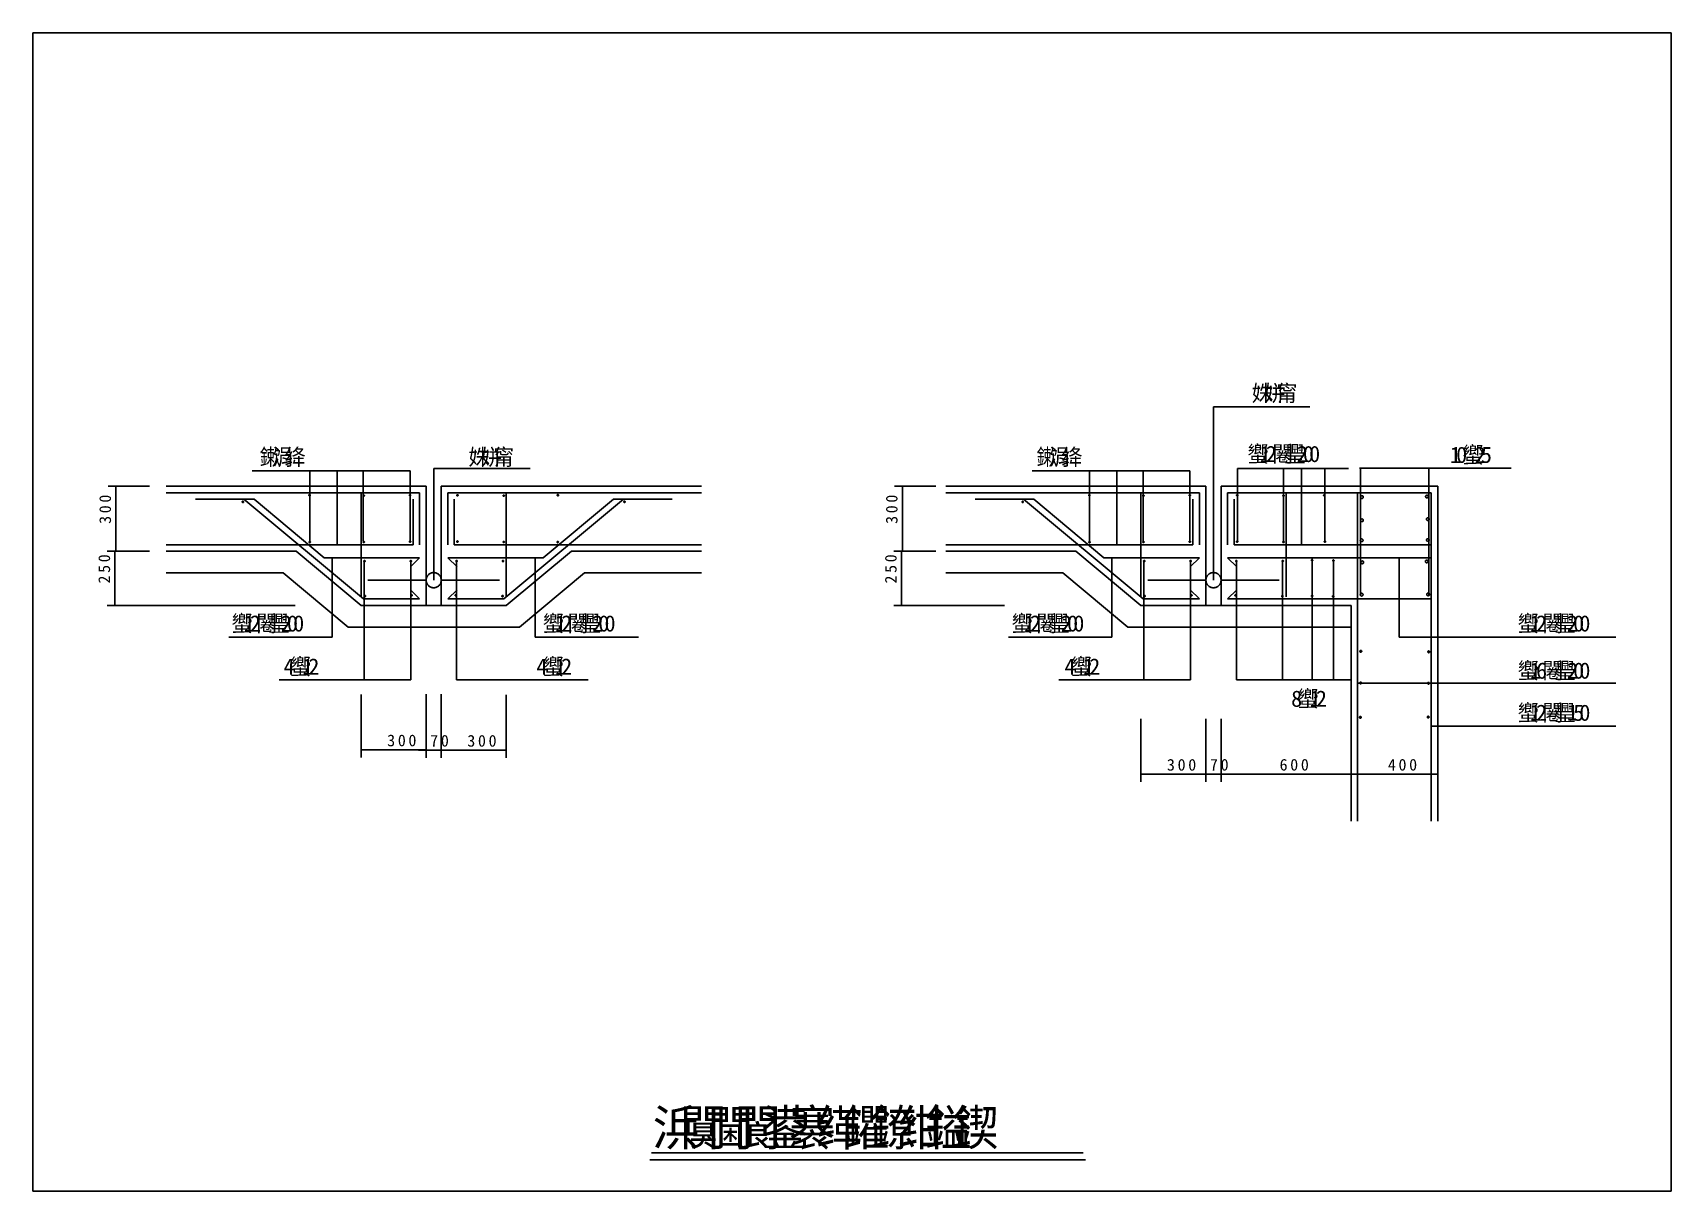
# Model space of a CAD drawing. Header units: metres. Extents: x 0 to 420, y 0 to 297.
import ezdxf

# ---------------------------------------------------------------- set-up
doc = ezdxf.new("R2010")
doc.units = ezdxf.units.M

msp = doc.modelspace()

# ---------------------------------------------------------------- texts
for s, height, p in [('姝', 4.17, (312.46, 202.52)), ('姘', 4.17, (315.63, 202.52)), ('甯', 4.17, (318.8, 202.52)), ('鏉', 4.17, (58.19, 186.15)), ('涓', 4.17, (61.36, 186.15)), ('绛', 4.17, (64.53, 186.15)), ('姝', 4.17, (111.68, 186.15)), ('姘', 4.17, (114.86, 186.15)), ('甯', 4.17, (118.03, 186.15)), ('鏉', 4.17, (257.3, 186.15)), ('涓', 4.17, (260.47, 186.15)), ('绛', 4.17, (263.64, 186.15)), ('蠁', 4.17, (311.33, 186.94)), ('1', 4.17, (314.5, 186.94)), ('2', 4.17, (316.08, 186.94)), ('闂', 4.17, (317.67, 186.94)), ('璺', 4.17, (320.84, 186.94)), ('2', 4.17, (324.01, 186.94)), ('0', 4.17, (325.59, 186.94)), ('0', 4.17, (327.18, 186.94)), ('1', 4.17, (363.28, 186.72)), ('0', 4.17, (364.87, 186.72)), ('蠁', 4.17, (366.45, 186.72)), ('2', 4.17, (369.63, 186.72)), ('5', 4.17, (371.21, 186.72)), ('蠁', 4.17, (50.9, 143.49)), ('1', 4.17, (54.07, 143.49)), ('2', 4.17, (55.65, 143.49)), ('闂', 4.17, (57.24, 143.49)), ('璺', 4.17, (60.41, 143.49)), ('2', 4.17, (63.58, 143.49)), ('0', 4.17, (65.16, 143.49)), ('0', 4.17, (66.75, 143.49)), ('蠁', 4.17, (130.7, 143.49)), ('1', 4.17, (133.87, 143.49)), ('2', 4.17, (135.46, 143.49)), ('闂', 4.17, (137.05, 143.49)), ('璺', 4.17, (140.22, 143.49)), ('2', 4.17, (143.39, 143.49)), ('0', 4.17, (144.97, 143.49)), ('0', 4.17, (146.56, 143.49)), ('蠁', 4.17, (250.87, 143.49)), ('1', 4.17, (254.04, 143.49)), ('2', 4.17, (255.62, 143.49)), ('闂', 4.17, (257.21, 143.49)), ('璺', 4.17, (260.38, 143.49)), ('2', 4.17, (263.55, 143.49)), ('0', 4.17, (265.13, 143.49)), ('0', 4.17, (266.72, 143.49)), ('蠁', 4.17, (380.6, 143.49)), ('1', 4.17, (383.77, 143.49)), ('2', 4.17, (385.35, 143.49)), ('闂', 4.17, (386.94, 143.49)), ('璺', 4.17, (390.11, 143.49)), ('2', 4.17, (393.28, 143.49)), ('0', 4.17, (394.86, 143.49)), ('0', 4.17, (396.45, 143.49)), ('4', 4.17, (64.29, 132.43)), ('蠁', 4.17, (65.88, 132.43)), ('1', 4.17, (69.05, 132.43)), ('2', 4.17, (70.63, 132.43)), ('4', 4.17, (129.09, 132.43)), ('蠁', 4.17, (130.68, 132.43)), ('1', 4.17, (133.85, 132.43)), ('2', 4.17, (135.43, 132.43)), ('4', 4.17, (264.46, 132.43)), ('蠁', 4.17, (266.05, 132.43)), ('1', 4.17, (269.22, 132.43)), ('2', 4.17, (270.8, 132.43)), ('蠁', 4.17, (380.6, 131.4)), ('1', 4.17, (383.77, 131.4)), ('6', 4.17, (385.35, 131.4)), ('闂', 4.17, (386.94, 131.4)), ('璺', 4.17, (390.11, 131.4)), ('2', 4.17, (393.28, 131.4)), ('0', 4.17, (394.86, 131.4)), ('0', 4.17, (396.45, 131.4)), ('8', 4.17, (322.57, 124.2)), ('蠁', 4.17, (324.15, 124.2)), ('1', 4.17, (327.33, 124.2)), ('2', 4.17, (328.91, 124.2)), ('蠁', 4.17, (380.6, 120.6)), ('1', 4.17, (383.77, 120.6)), ('2', 4.17, (385.35, 120.6)), ('闂', 4.17, (386.94, 120.6)), ('璺', 4.17, (390.11, 120.6)), ('1', 4.17, (393.28, 120.6)), ('5', 4.17, (394.86, 120.6)), ('0', 4.17, (396.45, 120.6)), ('3', 3, (90.85, 114.08)), ('0', 3, (93.58, 114.08)), ('0', 3, (96.3, 114.08)), ('7', 3, (101.88, 114)), ('0', 3, (104.61, 114)), ('3', 3, (111.39, 113.98)), ('0', 3, (114.11, 113.98)), ('0', 3, (116.84, 113.98)), ('3', 3, (290.73, 107.83)), ('0', 3, (293.46, 107.83)), ('0', 3, (296.19, 107.83)), ('7', 3, (301.76, 107.85)), ('0', 3, (304.49, 107.85)), ('6', 3, (319.61, 107.85)), ('0', 3, (322.33, 107.85)), ('0', 3, (325.06, 107.85)), ('4', 3, (347.37, 107.85)), ('0', 3, (350.09, 107.85)), ('0', 3, (352.82, 107.85)), ('浜', 9.17, (158.94, 11.71)), ('闃', 9.17, (165.91, 11.71)), ('閫', 9.17, (172.89, 11.71)), ('閬', 9.17, (179.86, 11.71)), ('鍙', 9.17, (186.84, 11.71)), ('褰', 9.17, (193.81, 11.71)), ('缂', 9.17, (200.79, 11.71)), ('鑺', 9.17, (207.76, 11.71)), ('鐐', 9.17, (214.74, 11.71)), ('绀', 9.17, (221.71, 11.71)), ('鎰', 9.17, (228.69, 11.71)), ('鍥', 9.17, (235.66, 11.71))]:
    msp.add_text(s, height=height).set_placement(p)
for s, p in [('0', (20.05, 176.54)), ('0', (221.67, 176.54)), ('0', (20.05, 173.82)), ('3', (20.05, 171.09)), ('0', (221.67, 173.82)), ('3', (221.67, 171.09)), ('0', (19.81, 161.25)), ('5', (19.81, 158.53)), ('0', (221.44, 161.25)), ('5', (221.44, 158.53)), ('2', (19.81, 155.8)), ('2', (221.44, 155.8))]:
    msp.add_text(s, height=3, rotation=90).set_placement(p)

# ---------------------------------------------------------------- linework, layer by layer
for p, q in [((420, 297), (0, 297)), ((0, 297), (0, 0)), ((420, 0), (420, 297)), ((302.66, 156.66), (302.66, 201.14)), ((302.66, 201.14), (327.39, 201.14)), ((102.78, 156.66), (102.78, 185.28)), ((102.78, 185.28), (127.51, 185.28)), ((308.84, 166.66), (308.84, 185.32)), ((308.84, 185.32), (337.25, 185.32)), ((320.65, 166.57), (320.65, 185.32)), ((325.25, 165.94), (325.25, 185.32)), ((331.21, 166.57), (331.21, 185.32)), ((340.11, 185.34), (379, 185.34)), ((340.32, 152.61), (340.32, 185.34)), ((357.86, 152.61), (357.86, 185.34)), ((29.89, 180.74), (19.3, 180.74)), ((21.3, 180.74), (21.3, 164.07)), ((34.17, 180.74), (100.84, 180.74)), ((96.72, 184.71), (56.26, 184.71)), ((71, 166.33), (71, 184.59)), ((78.04, 165.95), (78.04, 184.71)), ((84.73, 166.74), (84.73, 184.71)), ((96.72, 166.54), (96.72, 184.71)), ((100.84, 180.74), (100.84, 150.18)), ((171.39, 180.74), (104.73, 180.74)), ((104.73, 180.74), (104.73, 150.18)), ((104.73, 180.74), (104.73, 150.18)), ((231.52, 180.74), (220.92, 180.74)), ((222.92, 180.74), (222.92, 164.07)), ((234.05, 180.74), (300.72, 180.74)), ((296.6, 184.71), (256.15, 184.71)), ((270.88, 166.33), (270.88, 184.59)), ((277.92, 165.95), (277.92, 184.71)), ((284.61, 166.74), (284.61, 184.71)), ((296.6, 166.54), (296.6, 184.71)), ((300.72, 180.74), (300.72, 150.18)), ((360.16, 180.74), (304.61, 180.74)), ((304.61, 180.74), (304.61, 150.18)), ((304.61, 180.74), (304.61, 150.18)), ((360.16, 180.74), (360.16, 94.86)), ((34.17, 179.07), (99.17, 179.07)), ((41.68, 177.4), (56.71, 177.4)), ((54.11, 177.4), (84.77, 151.85)), ((56.71, 177.4), (74.71, 162.4)), ((84.17, 179.07), (84.17, 152.35)), ((97.5, 177.4), (97.5, 165.74)), ((99.17, 179.07), (99.17, 165.74)), ((171.39, 179.07), (106.39, 179.07)), ((106.39, 179.07), (106.39, 165.74)), ((108.06, 177.4), (108.06, 165.74)), ((151.46, 177.4), (120.79, 151.85)), ((121.39, 179.07), (121.39, 152.35)), ((148.85, 177.4), (130.85, 162.4)), ((163.88, 177.4), (148.85, 177.4)), ((234.05, 179.07), (299.05, 179.07)), ((241.56, 177.4), (256.59, 177.4)), ((253.99, 177.4), (284.66, 151.85)), ((256.59, 177.4), (274.59, 162.4)), ((284.05, 179.07), (284.05, 152.35)), ((297.39, 177.4), (297.39, 165.74)), ((299.05, 179.07), (299.05, 165.74)), ((358.5, 179.07), (306.28, 179.07)), ((306.28, 179.07), (306.28, 165.74)), ((307.94, 177.4), (307.94, 165.74)), ((321.28, 179.07), (321.28, 152.35)), ((339.61, 179.07), (339.61, 94.86)), ((358.5, 94.86), (358.5, 179.07)), ((29.89, 164.07), (19.07, 164.07)), ((29.89, 164.07), (19.3, 164.07)), ((21.07, 164.07), (21.07, 150.18)), ((34.17, 165.74), (97.5, 165.74)), ((34.17, 164.07), (67.5, 164.07)), ((67.5, 164.07), (84.17, 150.18)), ((171.39, 165.74), (108.06, 165.74)), ((138.06, 164.07), (121.39, 150.18)), ((171.39, 164.07), (138.06, 164.07)), ((231.52, 164.07), (220.69, 164.07)), ((231.52, 164.07), (220.92, 164.07)), ((222.69, 164.07), (222.69, 150.18)), ((234.05, 165.74), (297.39, 165.74)), ((234.05, 164.07), (267.39, 164.07)), ((267.39, 164.07), (284.05, 150.18)), ((358.5, 165.74), (307.94, 165.74)), ((74.71, 162.4), (99.17, 162.4)), ((76.74, 162.55), (76.74, 142.03)), ((84.93, 161.55), (84.93, 131.13)), ((99.17, 162.4), (96.81, 160.04)), ((96.92, 161.46), (96.92, 131.13)), ((130.85, 162.4), (106.39, 162.4)), ((106.39, 162.4), (108.75, 160.04)), ((108.65, 161.46), (108.65, 131.13)), ((128.82, 162.55), (128.82, 142.03)), ((274.59, 162.4), (299.05, 162.4)), ((276.62, 162.55), (276.62, 142.03)), ((284.81, 161.55), (284.81, 131.13)), ((299.05, 162.4), (296.7, 160.04)), ((296.8, 161.46), (296.8, 131.13)), ((358.5, 162.4), (306.28, 162.4)), ((306.28, 162.4), (308.63, 160.04)), ((308.53, 161.46), (308.53, 131.13)), ((320.37, 161.56), (320.37, 131.13)), ((327.94, 162.55), (327.94, 131.13)), ((333.39, 161.58), (333.39, 131.13)), ((350.29, 162.5), (350.29, 142.03)), ((34.17, 158.51), (64.17, 158.51)), ((64.17, 158.51), (80.84, 144.62)), ((100.84, 156.66), (85.93, 156.66)), ((104.73, 156.66), (119.63, 156.66)), ((141.39, 158.51), (124.73, 144.62)), ((171.39, 158.51), (141.39, 158.51)), ((234.05, 158.51), (264.05, 158.51)), ((264.05, 158.51), (280.72, 144.62)), ((300.72, 156.66), (285.81, 156.66)), ((304.61, 156.66), (319.52, 156.66)), ((84.77, 151.85), (99.17, 151.85)), ((99.17, 151.85), (96.81, 154.2)), ((106.39, 151.85), (108.75, 154.2)), ((120.79, 151.85), (106.39, 151.85)), ((284.66, 151.85), (299.05, 151.85)), ((299.05, 151.85), (296.7, 154.2)), ((306.28, 151.85), (308.63, 154.2)), ((358.5, 151.85), (306.28, 151.85)), ((67.28, 150.18), (19.07, 150.18)), ((84.17, 150.18), (104.73, 150.18)), ((121.39, 150.18), (100.84, 150.18)), ((249.08, 150.18), (220.69, 150.18)), ((284.05, 150.18), (304.61, 150.18)), ((337.94, 150.18), (300.72, 150.18)), ((337.94, 150.18), (337.94, 94.86)), ((80.84, 144.62), (124.73, 144.62)), ((124.73, 144.62), (104.73, 144.62)), ((280.72, 144.62), (324.61, 144.62)), ((337.94, 144.62), (304.61, 144.62)), ((50.25, 142.03), (76.74, 142.03)), ((155.31, 142.03), (128.82, 142.03)), ((250.13, 142.03), (276.62, 142.03)), ((405.84, 142.03), (350.29, 142.03)), ((63.16, 131.13), (96.92, 131.13)), ((142.4, 131.13), (108.65, 131.13)), ((263.05, 131.13), (296.8, 131.13)), ((337.94, 131.13), (308.53, 131.13)), ((339.61, 130.27), (364.13, 130.27)), ((364.07, 130.27), (405.84, 130.27)), ((84.17, 127.38), (84.17, 111.17)), ((100.84, 127.46), (100.84, 111.09)), ((100.84, 127.38), (100.84, 111.17)), ((104.71, 127.29), (104.71, 111.07)), ((104.73, 127.46), (104.73, 111.09)), ((121.37, 127.29), (121.37, 111.07)), ((284.05, 121.13), (284.05, 104.92)), ((300.72, 121.13), (300.72, 104.92)), ((300.72, 121.13), (300.72, 104.94)), ((304.61, 121.13), (304.61, 104.94)), ((304.61, 121.13), (304.61, 104.94)), ((358.52, 119.26), (405.84, 119.26)), ((337.94, 115.01), (337.94, 104.94)), ((337.94, 115.01), (337.94, 104.94)), ((360.17, 114.39), (360.17, 104.94)), ((100.84, 113.17), (84.17, 113.17)), ((100.84, 113.09), (98.84, 113.09)), ((100.84, 113.09), (104.73, 113.09)), ((104.71, 113.07), (121.37, 113.07)), ((104.73, 113.09), (106.73, 113.09)), ((300.72, 106.92), (284.05, 106.92)), ((300.72, 106.94), (298.72, 106.94)), ((300.72, 106.94), (304.61, 106.94)), ((304.61, 106.94), (337.94, 106.94)), ((304.61, 106.94), (306.61, 106.94)), ((337.94, 106.94), (360.17, 106.94)), ((158.6, 9.81), (269.26, 9.81)), ((158.2, 8.04), (269.87, 8.04)), ((0, 0), (420, 0))]:
    msp.add_line(p, q)
for points in [[(54.03, 176.72), (54.03, 176.74), (54.03, 176.76), (54.03, 176.77), (54.02, 176.79), (54.01, 176.8), (54.01, 176.82), (54, 176.83), (53.98, 176.84), (53.97, 176.85), (53.96, 176.86), (53.95, 176.87), (53.93, 176.88), (53.92, 176.88), (53.9, 176.89), (53.88, 176.89), (53.87, 176.89), (53.85, 176.89), (53.83, 176.89), (53.82, 176.88), (53.8, 176.88), (53.79, 176.87), (53.77, 176.86), (53.76, 176.85), (53.75, 176.84), (53.74, 176.83), (53.73, 176.82), (53.72, 176.8), (53.71, 176.79), (53.71, 176.77), (53.7, 176.76), (53.7, 176.74), (53.7, 176.72), (53.7, 176.72)], [(53.7, 176.72), (53.7, 176.71), (53.7, 176.69), (53.71, 176.68), (53.71, 176.66), (53.72, 176.65), (53.73, 176.63), (53.74, 176.62), (53.75, 176.61), (53.76, 176.59), (53.77, 176.59), (53.79, 176.58), (53.8, 176.57), (53.82, 176.56), (53.83, 176.56), (53.85, 176.56), (53.87, 176.56), (53.88, 176.56), (53.9, 176.56), (53.92, 176.56), (53.93, 176.57), (53.95, 176.58), (53.96, 176.59), (53.97, 176.59), (53.98, 176.61), (54, 176.62), (54.01, 176.63), (54.01, 176.65), (54.02, 176.66), (54.03, 176.68), (54.03, 176.69), (54.03, 176.71), (54.03, 176.72), (54.03, 176.72)], [(71.12, 178.44), (71.11, 178.45), (71.11, 178.47), (71.11, 178.48), (71.1, 178.5), (71.1, 178.51), (71.09, 178.53), (71.08, 178.54), (71.07, 178.55), (71.05, 178.56), (71.04, 178.57), (71.03, 178.58), (71.01, 178.59), (71, 178.6), (70.98, 178.6), (70.97, 178.6), (70.95, 178.6), (70.93, 178.6), (70.92, 178.6), (70.9, 178.6), (70.89, 178.59), (70.87, 178.58), (70.86, 178.57), (70.84, 178.56), (70.83, 178.55), (70.82, 178.54), (70.81, 178.53), (70.8, 178.51), (70.79, 178.5), (70.79, 178.48), (70.79, 178.47), (70.78, 178.45), (70.78, 178.44), (70.78, 178.44)], [(70.78, 178.44), (70.78, 178.42), (70.79, 178.4), (70.79, 178.39), (70.79, 178.37), (70.8, 178.36), (70.81, 178.34), (70.82, 178.33), (70.83, 178.32), (70.84, 178.31), (70.86, 178.3), (70.87, 178.29), (70.89, 178.28), (70.9, 178.28), (70.92, 178.27), (70.93, 178.27), (70.95, 178.27), (70.97, 178.27), (70.98, 178.27), (71, 178.28), (71.01, 178.28), (71.03, 178.29), (71.04, 178.3), (71.05, 178.31), (71.07, 178.32), (71.08, 178.33), (71.09, 178.34), (71.1, 178.36), (71.1, 178.37), (71.11, 178.39), (71.11, 178.4), (71.11, 178.42), (71.12, 178.44), (71.12, 178.44)], [(85, 178.32), (85, 178.34), (84.99, 178.35), (84.99, 178.37), (84.98, 178.38), (84.98, 178.4), (84.97, 178.41), (84.96, 178.43), (84.95, 178.44), (84.94, 178.45), (84.92, 178.46), (84.91, 178.47), (84.89, 178.47), (84.88, 178.48), (84.86, 178.48), (84.85, 178.49), (84.83, 178.49), (84.81, 178.49), (84.8, 178.48), (84.78, 178.48), (84.77, 178.47), (84.75, 178.47), (84.74, 178.46), (84.72, 178.45), (84.71, 178.44), (84.7, 178.43), (84.69, 178.41), (84.68, 178.4), (84.68, 178.38), (84.67, 178.37), (84.67, 178.35), (84.66, 178.34), (84.66, 178.32), (84.66, 178.32)], [(84.66, 178.32), (84.66, 178.3), (84.67, 178.29), (84.67, 178.27), (84.68, 178.26), (84.68, 178.24), (84.69, 178.23), (84.7, 178.21), (84.71, 178.2), (84.72, 178.19), (84.74, 178.18), (84.75, 178.17), (84.77, 178.17), (84.78, 178.16), (84.8, 178.16), (84.81, 178.15), (84.83, 178.15), (84.85, 178.15), (84.86, 178.16), (84.88, 178.16), (84.89, 178.17), (84.91, 178.17), (84.92, 178.18), (84.94, 178.19), (84.95, 178.2), (84.96, 178.21), (84.97, 178.23), (84.98, 178.24), (84.98, 178.26), (84.99, 178.27), (84.99, 178.29), (85, 178.3), (85, 178.32), (85, 178.32)], [(96.86, 178.42), (96.86, 178.44), (96.86, 178.45), (96.86, 178.47), (96.85, 178.48), (96.84, 178.5), (96.84, 178.51), (96.83, 178.53), (96.82, 178.54), (96.8, 178.55), (96.79, 178.56), (96.78, 178.57), (96.76, 178.57), (96.75, 178.58), (96.73, 178.58), (96.71, 178.59), (96.7, 178.59), (96.68, 178.59), (96.67, 178.58), (96.65, 178.58), (96.63, 178.57), (96.62, 178.57), (96.61, 178.56), (96.59, 178.55), (96.58, 178.54), (96.57, 178.53), (96.56, 178.51), (96.55, 178.5), (96.54, 178.48), (96.54, 178.47), (96.53, 178.45), (96.53, 178.44), (96.53, 178.42), (96.53, 178.42)], [(96.53, 178.42), (96.53, 178.4), (96.53, 178.39), (96.54, 178.37), (96.54, 178.36), (96.55, 178.34), (96.56, 178.33), (96.57, 178.31), (96.58, 178.3), (96.59, 178.29), (96.61, 178.28), (96.62, 178.27), (96.63, 178.27), (96.65, 178.26), (96.67, 178.26), (96.68, 178.25), (96.7, 178.25), (96.71, 178.25), (96.73, 178.26), (96.75, 178.26), (96.76, 178.27), (96.78, 178.27), (96.79, 178.28), (96.8, 178.29), (96.82, 178.3), (96.83, 178.31), (96.84, 178.33), (96.84, 178.34), (96.85, 178.36), (96.86, 178.37), (96.86, 178.39), (96.86, 178.4), (96.86, 178.42), (96.86, 178.42)], [(109.03, 178.42), (109.03, 178.44), (109.03, 178.45), (109.02, 178.47), (109.02, 178.48), (109.01, 178.5), (109, 178.51), (108.99, 178.53), (108.98, 178.54), (108.97, 178.55), (108.96, 178.56), (108.94, 178.57), (108.93, 178.57), (108.91, 178.58), (108.9, 178.58), (108.88, 178.59), (108.86, 178.59), (108.85, 178.59), (108.83, 178.58), (108.82, 178.58), (108.8, 178.57), (108.79, 178.57), (108.77, 178.56), (108.76, 178.55), (108.75, 178.54), (108.74, 178.53), (108.73, 178.51), (108.72, 178.5), (108.71, 178.48), (108.71, 178.47), (108.7, 178.45), (108.7, 178.44), (108.7, 178.42), (108.7, 178.42)], [(108.7, 178.42), (108.7, 178.4), (108.7, 178.39), (108.71, 178.37), (108.71, 178.36), (108.72, 178.34), (108.73, 178.33), (108.74, 178.31), (108.75, 178.3), (108.76, 178.29), (108.77, 178.28), (108.79, 178.27), (108.8, 178.27), (108.82, 178.26), (108.83, 178.26), (108.85, 178.25), (108.86, 178.25), (108.88, 178.25), (108.9, 178.26), (108.91, 178.26), (108.93, 178.27), (108.94, 178.27), (108.96, 178.28), (108.97, 178.29), (108.98, 178.3), (108.99, 178.31), (109, 178.33), (109.01, 178.34), (109.02, 178.36), (109.02, 178.37), (109.03, 178.39), (109.03, 178.4), (109.03, 178.42), (109.03, 178.42)], [(120.9, 178.32), (120.9, 178.34), (120.9, 178.35), (120.89, 178.37), (120.89, 178.38), (120.88, 178.4), (120.87, 178.41), (120.86, 178.43), (120.85, 178.44), (120.84, 178.45), (120.83, 178.46), (120.81, 178.47), (120.8, 178.47), (120.78, 178.48), (120.77, 178.48), (120.75, 178.49), (120.73, 178.49), (120.72, 178.49), (120.7, 178.48), (120.68, 178.48), (120.67, 178.47), (120.65, 178.47), (120.64, 178.46), (120.63, 178.45), (120.62, 178.44), (120.6, 178.43), (120.59, 178.41), (120.59, 178.4), (120.58, 178.38), (120.57, 178.37), (120.57, 178.35), (120.57, 178.34), (120.57, 178.32), (120.57, 178.32)], [(120.57, 178.32), (120.57, 178.3), (120.57, 178.29), (120.57, 178.27), (120.58, 178.26), (120.59, 178.24), (120.59, 178.23), (120.6, 178.21), (120.62, 178.2), (120.63, 178.19), (120.64, 178.18), (120.65, 178.17), (120.67, 178.17), (120.68, 178.16), (120.7, 178.16), (120.72, 178.15), (120.73, 178.15), (120.75, 178.15), (120.77, 178.16), (120.78, 178.16), (120.8, 178.17), (120.81, 178.17), (120.83, 178.18), (120.84, 178.19), (120.85, 178.2), (120.86, 178.21), (120.87, 178.23), (120.88, 178.24), (120.89, 178.26), (120.89, 178.27), (120.9, 178.29), (120.9, 178.3), (120.9, 178.32), (120.9, 178.32)], [(134.78, 178.44), (134.78, 178.45), (134.78, 178.47), (134.77, 178.48), (134.77, 178.5), (134.76, 178.51), (134.75, 178.53), (134.74, 178.54), (134.73, 178.55), (134.72, 178.56), (134.71, 178.57), (134.69, 178.58), (134.68, 178.59), (134.66, 178.6), (134.65, 178.6), (134.63, 178.6), (134.61, 178.6), (134.6, 178.6), (134.58, 178.6), (134.57, 178.6), (134.55, 178.59), (134.54, 178.58), (134.52, 178.57), (134.51, 178.56), (134.5, 178.55), (134.48, 178.54), (134.48, 178.53), (134.47, 178.51), (134.46, 178.5), (134.45, 178.48), (134.45, 178.47), (134.45, 178.45), (134.45, 178.44), (134.45, 178.44)], [(134.45, 178.44), (134.45, 178.42), (134.45, 178.4), (134.45, 178.39), (134.46, 178.37), (134.47, 178.36), (134.48, 178.34), (134.48, 178.33), (134.5, 178.32), (134.51, 178.31), (134.52, 178.3), (134.54, 178.29), (134.55, 178.28), (134.57, 178.28), (134.58, 178.27), (134.6, 178.27), (134.61, 178.27), (134.63, 178.27), (134.65, 178.27), (134.66, 178.28), (134.68, 178.28), (134.69, 178.29), (134.71, 178.3), (134.72, 178.31), (134.73, 178.32), (134.74, 178.33), (134.75, 178.34), (134.76, 178.36), (134.77, 178.37), (134.77, 178.39), (134.78, 178.4), (134.78, 178.42), (134.78, 178.44), (134.78, 178.44)], [(151.86, 176.72), (151.86, 176.74), (151.86, 176.76), (151.86, 176.77), (151.85, 176.79), (151.84, 176.8), (151.83, 176.82), (151.82, 176.83), (151.81, 176.84), (151.8, 176.85), (151.79, 176.86), (151.77, 176.87), (151.76, 176.88), (151.74, 176.88), (151.73, 176.89), (151.71, 176.89), (151.7, 176.89), (151.68, 176.89), (151.66, 176.89), (151.65, 176.88), (151.63, 176.88), (151.62, 176.87), (151.6, 176.86), (151.59, 176.85), (151.58, 176.84), (151.57, 176.83), (151.56, 176.82), (151.55, 176.8), (151.54, 176.79), (151.54, 176.77), (151.53, 176.76), (151.53, 176.74), (151.53, 176.72), (151.53, 176.72)], [(151.53, 176.72), (151.53, 176.71), (151.53, 176.69), (151.54, 176.68), (151.54, 176.66), (151.55, 176.65), (151.56, 176.63), (151.57, 176.62), (151.58, 176.61), (151.59, 176.59), (151.6, 176.59), (151.62, 176.58), (151.63, 176.57), (151.65, 176.56), (151.66, 176.56), (151.68, 176.56), (151.7, 176.56), (151.71, 176.56), (151.73, 176.56), (151.74, 176.56), (151.76, 176.57), (151.77, 176.58), (151.79, 176.59), (151.8, 176.59), (151.81, 176.61), (151.82, 176.62), (151.83, 176.63), (151.84, 176.65), (151.85, 176.66), (151.86, 176.68), (151.86, 176.69), (151.86, 176.71), (151.86, 176.72), (151.86, 176.72)], [(253.92, 176.72), (253.92, 176.74), (253.91, 176.76), (253.91, 176.77), (253.9, 176.79), (253.9, 176.8), (253.89, 176.82), (253.88, 176.83), (253.87, 176.84), (253.86, 176.85), (253.84, 176.86), (253.83, 176.87), (253.81, 176.88), (253.8, 176.88), (253.78, 176.89), (253.77, 176.89), (253.75, 176.89), (253.73, 176.89), (253.72, 176.89), (253.7, 176.88), (253.69, 176.88), (253.67, 176.87), (253.66, 176.86), (253.64, 176.85), (253.63, 176.84), (253.62, 176.83), (253.61, 176.82), (253.6, 176.8), (253.6, 176.79), (253.59, 176.77), (253.59, 176.76), (253.58, 176.74), (253.58, 176.72), (253.58, 176.72)], [(253.58, 176.72), (253.58, 176.71), (253.59, 176.69), (253.59, 176.68), (253.6, 176.66), (253.6, 176.65), (253.61, 176.63), (253.62, 176.62), (253.63, 176.61), (253.64, 176.59), (253.66, 176.59), (253.67, 176.58), (253.69, 176.57), (253.7, 176.56), (253.72, 176.56), (253.73, 176.56), (253.75, 176.56), (253.77, 176.56), (253.78, 176.56), (253.8, 176.56), (253.81, 176.57), (253.83, 176.58), (253.84, 176.59), (253.86, 176.59), (253.87, 176.61), (253.88, 176.62), (253.89, 176.63), (253.9, 176.65), (253.9, 176.66), (253.91, 176.68), (253.91, 176.69), (253.92, 176.71), (253.92, 176.72), (253.92, 176.72)], [(271, 178.44), (271, 178.45), (271, 178.47), (270.99, 178.48), (270.99, 178.5), (270.98, 178.51), (270.97, 178.53), (270.96, 178.54), (270.95, 178.55), (270.94, 178.56), (270.92, 178.57), (270.91, 178.58), (270.9, 178.59), (270.88, 178.6), (270.86, 178.6), (270.85, 178.6), (270.83, 178.6), (270.82, 178.6), (270.8, 178.6), (270.78, 178.6), (270.77, 178.59), (270.75, 178.58), (270.74, 178.57), (270.73, 178.56), (270.71, 178.55), (270.7, 178.54), (270.69, 178.53), (270.68, 178.51), (270.68, 178.5), (270.67, 178.48), (270.67, 178.47), (270.67, 178.45), (270.67, 178.44), (270.67, 178.44)], [(270.67, 178.44), (270.67, 178.42), (270.67, 178.4), (270.67, 178.39), (270.68, 178.37), (270.68, 178.36), (270.69, 178.34), (270.7, 178.33), (270.71, 178.32), (270.73, 178.31), (270.74, 178.3), (270.75, 178.29), (270.77, 178.28), (270.78, 178.28), (270.8, 178.27), (270.82, 178.27), (270.83, 178.27), (270.85, 178.27), (270.86, 178.27), (270.88, 178.28), (270.9, 178.28), (270.91, 178.29), (270.92, 178.3), (270.94, 178.31), (270.95, 178.32), (270.96, 178.33), (270.97, 178.34), (270.98, 178.36), (270.99, 178.37), (270.99, 178.39), (271, 178.4), (271, 178.42), (271, 178.44), (271, 178.44)], [(284.88, 178.32), (284.88, 178.34), (284.88, 178.35), (284.87, 178.37), (284.87, 178.38), (284.86, 178.4), (284.85, 178.41), (284.84, 178.43), (284.83, 178.44), (284.82, 178.45), (284.8, 178.46), (284.79, 178.47), (284.78, 178.47), (284.76, 178.48), (284.74, 178.48), (284.73, 178.49), (284.71, 178.49), (284.7, 178.49), (284.68, 178.48), (284.66, 178.48), (284.65, 178.47), (284.63, 178.47), (284.62, 178.46), (284.61, 178.45), (284.59, 178.44), (284.58, 178.43), (284.57, 178.41), (284.57, 178.4), (284.56, 178.38), (284.55, 178.37), (284.55, 178.35), (284.55, 178.34), (284.55, 178.32), (284.55, 178.32)], [(284.55, 178.32), (284.55, 178.3), (284.55, 178.29), (284.55, 178.27), (284.56, 178.26), (284.57, 178.24), (284.57, 178.23), (284.58, 178.21), (284.59, 178.2), (284.61, 178.19), (284.62, 178.18), (284.63, 178.17), (284.65, 178.17), (284.66, 178.16), (284.68, 178.16), (284.7, 178.15), (284.71, 178.15), (284.73, 178.15), (284.74, 178.16), (284.76, 178.16), (284.78, 178.17), (284.79, 178.17), (284.8, 178.18), (284.82, 178.19), (284.83, 178.2), (284.84, 178.21), (284.85, 178.23), (284.86, 178.24), (284.87, 178.26), (284.87, 178.27), (284.88, 178.29), (284.88, 178.3), (284.88, 178.32), (284.88, 178.32)], [(296.75, 178.42), (296.75, 178.44), (296.74, 178.45), (296.74, 178.47), (296.73, 178.48), (296.73, 178.5), (296.72, 178.51), (296.71, 178.53), (296.7, 178.54), (296.69, 178.55), (296.67, 178.56), (296.66, 178.57), (296.64, 178.57), (296.63, 178.58), (296.61, 178.58), (296.6, 178.59), (296.58, 178.59), (296.56, 178.59), (296.55, 178.58), (296.53, 178.58), (296.52, 178.57), (296.5, 178.57), (296.49, 178.56), (296.47, 178.55), (296.46, 178.54), (296.45, 178.53), (296.44, 178.51), (296.43, 178.5), (296.43, 178.48), (296.42, 178.47), (296.42, 178.45), (296.41, 178.44), (296.41, 178.42), (296.41, 178.42)], [(296.41, 178.42), (296.41, 178.4), (296.42, 178.39), (296.42, 178.37), (296.43, 178.36), (296.43, 178.34), (296.44, 178.33), (296.45, 178.31), (296.46, 178.3), (296.47, 178.29), (296.49, 178.28), (296.5, 178.27), (296.52, 178.27), (296.53, 178.26), (296.55, 178.26), (296.56, 178.25), (296.58, 178.25), (296.6, 178.25), (296.61, 178.26), (296.63, 178.26), (296.64, 178.27), (296.66, 178.27), (296.67, 178.28), (296.69, 178.29), (296.7, 178.3), (296.71, 178.31), (296.72, 178.33), (296.73, 178.34), (296.73, 178.36), (296.74, 178.37), (296.74, 178.39), (296.75, 178.4), (296.75, 178.42), (296.75, 178.42)], [(308.91, 178.42), (308.91, 178.44), (308.91, 178.45), (308.91, 178.47), (308.9, 178.48), (308.89, 178.5), (308.89, 178.51), (308.88, 178.53), (308.87, 178.54), (308.85, 178.55), (308.84, 178.56), (308.83, 178.57), (308.81, 178.57), (308.8, 178.58), (308.78, 178.58), (308.76, 178.59), (308.75, 178.59), (308.73, 178.59), (308.71, 178.58), (308.7, 178.58), (308.68, 178.57), (308.67, 178.57), (308.65, 178.56), (308.64, 178.55), (308.63, 178.54), (308.62, 178.53), (308.61, 178.51), (308.6, 178.5), (308.59, 178.48), (308.59, 178.47), (308.58, 178.45), (308.58, 178.44), (308.58, 178.42), (308.58, 178.42)], [(308.58, 178.42), (308.58, 178.4), (308.58, 178.39), (308.59, 178.37), (308.59, 178.36), (308.6, 178.34), (308.61, 178.33), (308.62, 178.31), (308.63, 178.3), (308.64, 178.29), (308.65, 178.28), (308.67, 178.27), (308.68, 178.27), (308.7, 178.26), (308.71, 178.26), (308.73, 178.25), (308.75, 178.25), (308.76, 178.25), (308.78, 178.26), (308.8, 178.26), (308.81, 178.27), (308.83, 178.27), (308.84, 178.28), (308.85, 178.29), (308.87, 178.3), (308.88, 178.31), (308.89, 178.33), (308.89, 178.34), (308.9, 178.36), (308.91, 178.37), (308.91, 178.39), (308.91, 178.4), (308.91, 178.42), (308.91, 178.42)], [(320.78, 178.32), (320.78, 178.34), (320.78, 178.35), (320.78, 178.37), (320.77, 178.38), (320.76, 178.4), (320.75, 178.41), (320.74, 178.43), (320.73, 178.44), (320.72, 178.45), (320.71, 178.46), (320.69, 178.47), (320.68, 178.47), (320.66, 178.48), (320.65, 178.48), (320.63, 178.49), (320.62, 178.49), (320.6, 178.49), (320.58, 178.48), (320.57, 178.48), (320.55, 178.47), (320.54, 178.47), (320.52, 178.46), (320.51, 178.45), (320.5, 178.44), (320.49, 178.43), (320.48, 178.41), (320.47, 178.4), (320.46, 178.38), (320.46, 178.37), (320.45, 178.35), (320.45, 178.34), (320.45, 178.32), (320.45, 178.32)], [(320.45, 178.32), (320.45, 178.3), (320.45, 178.29), (320.46, 178.27), (320.46, 178.26), (320.47, 178.24), (320.48, 178.23), (320.49, 178.21), (320.5, 178.2), (320.51, 178.19), (320.52, 178.18), (320.54, 178.17), (320.55, 178.17), (320.57, 178.16), (320.58, 178.16), (320.6, 178.15), (320.62, 178.15), (320.63, 178.15), (320.65, 178.16), (320.66, 178.16), (320.68, 178.17), (320.69, 178.17), (320.71, 178.18), (320.72, 178.19), (320.73, 178.2), (320.74, 178.21), (320.75, 178.23), (320.76, 178.24), (320.77, 178.26), (320.78, 178.27), (320.78, 178.29), (320.78, 178.3), (320.78, 178.32), (320.78, 178.32)], [(331.21, 178.41), (331.21, 178.42), (331.21, 178.44), (331.21, 178.46), (331.2, 178.47), (331.19, 178.49), (331.18, 178.5), (331.17, 178.51), (331.16, 178.53), (331.15, 178.54), (331.14, 178.55), (331.12, 178.56), (331.11, 178.56), (331.09, 178.57), (331.08, 178.57), (331.06, 178.57), (331.05, 178.57), (331.03, 178.57), (331.01, 178.57), (331, 178.57), (330.98, 178.56), (330.97, 178.56), (330.95, 178.55), (330.94, 178.54), (330.93, 178.53), (330.92, 178.51), (330.91, 178.5), (330.9, 178.49), (330.89, 178.47), (330.89, 178.46), (330.88, 178.44), (330.88, 178.42), (330.88, 178.41), (330.88, 178.41)], [(330.88, 178.41), (330.88, 178.39), (330.88, 178.38), (330.89, 178.36), (330.89, 178.34), (330.9, 178.33), (330.91, 178.32), (330.92, 178.3), (330.93, 178.29), (330.94, 178.28), (330.95, 178.27), (330.97, 178.26), (330.98, 178.25), (331, 178.25), (331.01, 178.24), (331.03, 178.24), (331.05, 178.24), (331.06, 178.24), (331.08, 178.24), (331.09, 178.25), (331.11, 178.25), (331.12, 178.26), (331.14, 178.27), (331.15, 178.28), (331.16, 178.29), (331.17, 178.3), (331.18, 178.32), (331.19, 178.33), (331.2, 178.34), (331.21, 178.36), (331.21, 178.38), (331.21, 178.39), (331.21, 178.41), (331.21, 178.41)], [(341.07, 177.96), (341.07, 177.99), (341.06, 178.02), (341.05, 178.06), (341.04, 178.09), (341.03, 178.12), (341.01, 178.15), (340.99, 178.18), (340.97, 178.2), (340.94, 178.23), (340.91, 178.25), (340.89, 178.26), (340.85, 178.28), (340.82, 178.29), (340.79, 178.3), (340.76, 178.3), (340.72, 178.3), (340.69, 178.3), (340.65, 178.3), (340.62, 178.29), (340.59, 178.28), (340.56, 178.26), (340.53, 178.25), (340.5, 178.23), (340.48, 178.2), (340.45, 178.18), (340.43, 178.15), (340.42, 178.12), (340.4, 178.09), (340.39, 178.06), (340.38, 178.02), (340.38, 177.99), (340.37, 177.96), (340.37, 177.96)], [(340.37, 177.96), (340.38, 177.92), (340.38, 177.89), (340.39, 177.86), (340.4, 177.82), (340.42, 177.79), (340.43, 177.76), (340.45, 177.74), (340.48, 177.71), (340.5, 177.69), (340.53, 177.67), (340.56, 177.65), (340.59, 177.64), (340.62, 177.62), (340.65, 177.62), (340.69, 177.61), (340.72, 177.61), (340.76, 177.61), (340.79, 177.62), (340.82, 177.62), (340.85, 177.64), (340.89, 177.65), (340.91, 177.67), (340.94, 177.69), (340.97, 177.71), (340.99, 177.74), (341.01, 177.76), (341.03, 177.79), (341.04, 177.82), (341.05, 177.86), (341.06, 177.89), (341.07, 177.92), (341.07, 177.96), (341.07, 177.96)], [(357.73, 178.11), (357.73, 178.14), (357.73, 178.18), (357.72, 178.21), (357.71, 178.24), (357.69, 178.27), (357.68, 178.3), (357.66, 178.33), (357.63, 178.35), (357.61, 178.38), (357.58, 178.4), (357.55, 178.41), (357.52, 178.43), (357.49, 178.44), (357.46, 178.45), (357.42, 178.45), (357.39, 178.46), (357.35, 178.45), (357.32, 178.45), (357.29, 178.44), (357.25, 178.43), (357.22, 178.41), (357.19, 178.4), (357.17, 178.38), (357.14, 178.35), (357.12, 178.33), (357.1, 178.3), (357.08, 178.27), (357.07, 178.24), (357.06, 178.21), (357.05, 178.18), (357.04, 178.14), (357.04, 178.11), (357.04, 178.11)], [(357.04, 178.11), (357.04, 178.07), (357.05, 178.04), (357.06, 178.01), (357.07, 177.97), (357.08, 177.94), (357.1, 177.91), (357.12, 177.89), (357.14, 177.86), (357.17, 177.84), (357.19, 177.82), (357.22, 177.8), (357.25, 177.79), (357.29, 177.78), (357.32, 177.77), (357.35, 177.76), (357.39, 177.76), (357.42, 177.76), (357.46, 177.77), (357.49, 177.78), (357.52, 177.79), (357.55, 177.8), (357.58, 177.82), (357.61, 177.84), (357.63, 177.86), (357.66, 177.89), (357.68, 177.91), (357.69, 177.94), (357.71, 177.97), (357.72, 178.01), (357.73, 178.04), (357.73, 178.07), (357.73, 178.11), (357.73, 178.11)], [(341.07, 172), (341.07, 172.04), (341.06, 172.07), (341.05, 172.11), (341.04, 172.14), (341.03, 172.17), (341.01, 172.2), (340.99, 172.22), (340.97, 172.25), (340.94, 172.27), (340.91, 172.29), (340.89, 172.31), (340.85, 172.33), (340.82, 172.34), (340.79, 172.35), (340.76, 172.35), (340.72, 172.35), (340.69, 172.35), (340.65, 172.35), (340.62, 172.34), (340.59, 172.33), (340.56, 172.31), (340.53, 172.29), (340.5, 172.27), (340.48, 172.25), (340.45, 172.22), (340.43, 172.2), (340.42, 172.17), (340.4, 172.14), (340.39, 172.11), (340.38, 172.07), (340.38, 172.04), (340.37, 172), (340.37, 172)], [(357.96, 172.31), (357.96, 172.34), (357.95, 172.37), (357.95, 172.41), (357.93, 172.44), (357.92, 172.47), (357.9, 172.5), (357.88, 172.53), (357.86, 172.55), (357.83, 172.57), (357.81, 172.59), (357.78, 172.61), (357.75, 172.63), (357.71, 172.64), (357.68, 172.65), (357.65, 172.65), (357.61, 172.65), (357.58, 172.65), (357.55, 172.65), (357.51, 172.64), (357.48, 172.63), (357.45, 172.61), (357.42, 172.59), (357.39, 172.57), (357.37, 172.55), (357.35, 172.53), (357.33, 172.5), (357.31, 172.47), (357.29, 172.44), (357.28, 172.41), (357.27, 172.37), (357.27, 172.34), (357.27, 172.31), (357.27, 172.31)], [(357.27, 172.31), (357.27, 172.27), (357.27, 172.24), (357.28, 172.21), (357.29, 172.17), (357.31, 172.14), (357.33, 172.11), (357.35, 172.09), (357.37, 172.06), (357.39, 172.04), (357.42, 172.02), (357.45, 172), (357.48, 171.99), (357.51, 171.97), (357.55, 171.97), (357.58, 171.96), (357.61, 171.96), (357.65, 171.96), (357.68, 171.97), (357.71, 171.97), (357.75, 171.99), (357.78, 172), (357.81, 172.02), (357.83, 172.04), (357.86, 172.06), (357.88, 172.09), (357.9, 172.11), (357.92, 172.14), (357.93, 172.17), (357.95, 172.21), (357.95, 172.24), (357.96, 172.27), (357.96, 172.31), (357.96, 172.31)], [(340.37, 172), (340.38, 171.97), (340.38, 171.94), (340.39, 171.9), (340.4, 171.87), (340.42, 171.84), (340.43, 171.81), (340.45, 171.78), (340.48, 171.76), (340.5, 171.74), (340.53, 171.72), (340.56, 171.7), (340.59, 171.68), (340.62, 171.67), (340.65, 171.66), (340.69, 171.66), (340.72, 171.66), (340.76, 171.66), (340.79, 171.66), (340.82, 171.67), (340.85, 171.68), (340.89, 171.7), (340.91, 171.72), (340.94, 171.74), (340.97, 171.76), (340.99, 171.78), (341.01, 171.81), (341.03, 171.84), (341.04, 171.87), (341.05, 171.9), (341.06, 171.94), (341.07, 171.97), (341.07, 172), (341.07, 172)], [(71.16, 166.43), (71.16, 166.44), (71.16, 166.46), (71.16, 166.47), (71.15, 166.49), (71.15, 166.5), (71.14, 166.52), (71.13, 166.53), (71.12, 166.54), (71.1, 166.55), (71.09, 166.56), (71.08, 166.57), (71.06, 166.58), (71.05, 166.58), (71.03, 166.59), (71.01, 166.59), (71, 166.59), (70.98, 166.59), (70.97, 166.59), (70.95, 166.58), (70.93, 166.58), (70.92, 166.57), (70.91, 166.56), (70.89, 166.55), (70.88, 166.54), (70.87, 166.53), (70.86, 166.52), (70.85, 166.5), (70.84, 166.49), (70.84, 166.47), (70.83, 166.46), (70.83, 166.44), (70.83, 166.43), (70.83, 166.43)], [(70.83, 166.43), (70.83, 166.41), (70.83, 166.39), (70.84, 166.38), (70.84, 166.36), (70.85, 166.35), (70.86, 166.33), (70.87, 166.32), (70.88, 166.31), (70.89, 166.3), (70.91, 166.29), (70.92, 166.28), (70.93, 166.27), (70.95, 166.27), (70.97, 166.26), (70.98, 166.26), (71, 166.26), (71.01, 166.26), (71.03, 166.26), (71.05, 166.27), (71.06, 166.27), (71.08, 166.28), (71.09, 166.29), (71.1, 166.3), (71.12, 166.31), (71.13, 166.32), (71.14, 166.33), (71.15, 166.35), (71.15, 166.36), (71.16, 166.38), (71.16, 166.39), (71.16, 166.41), (71.16, 166.43), (71.16, 166.43)], [(85, 166.44), (85, 166.46), (84.99, 166.48), (84.99, 166.49), (84.98, 166.51), (84.98, 166.52), (84.97, 166.54), (84.96, 166.55), (84.95, 166.56), (84.93, 166.57), (84.92, 166.58), (84.91, 166.59), (84.89, 166.6), (84.88, 166.6), (84.86, 166.61), (84.85, 166.61), (84.83, 166.61), (84.81, 166.61), (84.8, 166.61), (84.78, 166.6), (84.77, 166.6), (84.75, 166.59), (84.74, 166.58), (84.72, 166.57), (84.71, 166.56), (84.7, 166.55), (84.69, 166.54), (84.68, 166.52), (84.68, 166.51), (84.67, 166.49), (84.67, 166.48), (84.66, 166.46), (84.66, 166.44), (84.66, 166.44)], [(84.66, 166.44), (84.66, 166.43), (84.67, 166.41), (84.67, 166.4), (84.68, 166.38), (84.68, 166.37), (84.69, 166.35), (84.7, 166.34), (84.71, 166.33), (84.72, 166.32), (84.74, 166.31), (84.75, 166.3), (84.77, 166.29), (84.78, 166.28), (84.8, 166.28), (84.81, 166.28), (84.83, 166.28), (84.85, 166.28), (84.86, 166.28), (84.88, 166.28), (84.89, 166.29), (84.91, 166.3), (84.92, 166.31), (84.93, 166.32), (84.95, 166.33), (84.96, 166.34), (84.97, 166.35), (84.98, 166.37), (84.98, 166.38), (84.99, 166.4), (84.99, 166.41), (85, 166.43), (85, 166.44), (85, 166.44)], [(96.88, 166.54), (96.88, 166.56), (96.88, 166.58), (96.87, 166.59), (96.87, 166.61), (96.86, 166.62), (96.85, 166.64), (96.84, 166.65), (96.83, 166.66), (96.82, 166.67), (96.81, 166.68), (96.79, 166.69), (96.78, 166.7), (96.76, 166.7), (96.75, 166.71), (96.73, 166.71), (96.72, 166.71), (96.7, 166.71), (96.68, 166.71), (96.67, 166.7), (96.65, 166.7), (96.64, 166.69), (96.62, 166.68), (96.61, 166.67), (96.6, 166.66), (96.59, 166.65), (96.58, 166.64), (96.57, 166.62), (96.56, 166.61), (96.56, 166.59), (96.55, 166.58), (96.55, 166.56), (96.55, 166.54), (96.55, 166.54)], [(96.55, 166.54), (96.55, 166.53), (96.55, 166.51), (96.56, 166.5), (96.56, 166.48), (96.57, 166.47), (96.58, 166.45), (96.59, 166.44), (96.6, 166.43), (96.61, 166.42), (96.62, 166.41), (96.64, 166.4), (96.65, 166.39), (96.67, 166.39), (96.68, 166.38), (96.7, 166.38), (96.72, 166.38), (96.73, 166.38), (96.75, 166.38), (96.76, 166.39), (96.78, 166.39), (96.79, 166.4), (96.81, 166.41), (96.82, 166.42), (96.83, 166.43), (96.84, 166.44), (96.85, 166.45), (96.86, 166.47), (96.87, 166.48), (96.87, 166.5), (96.88, 166.51), (96.88, 166.53), (96.88, 166.54), (96.88, 166.54)], [(109.01, 166.54), (109.01, 166.56), (109.01, 166.58), (109.01, 166.59), (109, 166.61), (108.99, 166.62), (108.99, 166.64), (108.98, 166.65), (108.97, 166.66), (108.95, 166.67), (108.94, 166.68), (108.93, 166.69), (108.91, 166.7), (108.9, 166.7), (108.88, 166.71), (108.86, 166.71), (108.85, 166.71), (108.83, 166.71), (108.81, 166.71), (108.8, 166.7), (108.78, 166.7), (108.77, 166.69), (108.75, 166.68), (108.74, 166.67), (108.73, 166.66), (108.72, 166.65), (108.71, 166.64), (108.7, 166.62), (108.69, 166.61), (108.69, 166.59), (108.68, 166.58), (108.68, 166.56), (108.68, 166.54), (108.68, 166.54)], [(108.68, 166.54), (108.68, 166.53), (108.68, 166.51), (108.69, 166.5), (108.69, 166.48), (108.7, 166.47), (108.71, 166.45), (108.72, 166.44), (108.73, 166.43), (108.74, 166.42), (108.75, 166.41), (108.77, 166.4), (108.78, 166.39), (108.8, 166.39), (108.81, 166.38), (108.83, 166.38), (108.85, 166.38), (108.86, 166.38), (108.88, 166.38), (108.9, 166.39), (108.91, 166.39), (108.93, 166.4), (108.94, 166.41), (108.95, 166.42), (108.97, 166.43), (108.98, 166.44), (108.99, 166.45), (108.99, 166.47), (109, 166.48), (109.01, 166.5), (109.01, 166.51), (109.01, 166.53), (109.01, 166.54), (109.01, 166.54)], [(120.9, 166.44), (120.9, 166.46), (120.9, 166.48), (120.89, 166.49), (120.89, 166.51), (120.88, 166.52), (120.87, 166.54), (120.86, 166.55), (120.85, 166.56), (120.84, 166.57), (120.83, 166.58), (120.81, 166.59), (120.8, 166.6), (120.78, 166.6), (120.77, 166.61), (120.75, 166.61), (120.73, 166.61), (120.72, 166.61), (120.7, 166.61), (120.68, 166.6), (120.67, 166.6), (120.65, 166.59), (120.64, 166.58), (120.63, 166.57), (120.62, 166.56), (120.6, 166.55), (120.59, 166.54), (120.59, 166.52), (120.58, 166.51), (120.57, 166.49), (120.57, 166.48), (120.57, 166.46), (120.57, 166.44), (120.57, 166.44)], [(120.57, 166.44), (120.57, 166.43), (120.57, 166.41), (120.57, 166.4), (120.58, 166.38), (120.59, 166.37), (120.59, 166.35), (120.6, 166.34), (120.62, 166.33), (120.63, 166.32), (120.64, 166.31), (120.65, 166.3), (120.67, 166.29), (120.68, 166.28), (120.7, 166.28), (120.72, 166.28), (120.73, 166.28), (120.75, 166.28), (120.77, 166.28), (120.78, 166.28), (120.8, 166.29), (120.81, 166.3), (120.83, 166.31), (120.84, 166.32), (120.85, 166.33), (120.86, 166.34), (120.87, 166.35), (120.88, 166.37), (120.89, 166.38), (120.89, 166.4), (120.9, 166.41), (120.9, 166.43), (120.9, 166.44), (120.9, 166.44)], [(134.73, 166.43), (134.73, 166.44), (134.73, 166.46), (134.72, 166.47), (134.72, 166.49), (134.71, 166.5), (134.7, 166.52), (134.69, 166.53), (134.68, 166.54), (134.67, 166.55), (134.66, 166.56), (134.64, 166.57), (134.63, 166.58), (134.61, 166.58), (134.6, 166.59), (134.58, 166.59), (134.56, 166.59), (134.55, 166.59), (134.53, 166.59), (134.52, 166.58), (134.5, 166.58), (134.49, 166.57), (134.47, 166.56), (134.46, 166.55), (134.45, 166.54), (134.44, 166.53), (134.43, 166.52), (134.42, 166.5), (134.41, 166.49), (134.4, 166.47), (134.4, 166.46), (134.4, 166.44), (134.4, 166.43), (134.4, 166.43)], [(134.4, 166.43), (134.4, 166.41), (134.4, 166.39), (134.4, 166.38), (134.41, 166.36), (134.42, 166.35), (134.43, 166.33), (134.44, 166.32), (134.45, 166.31), (134.46, 166.3), (134.47, 166.29), (134.49, 166.28), (134.5, 166.27), (134.52, 166.27), (134.53, 166.26), (134.55, 166.26), (134.56, 166.26), (134.58, 166.26), (134.6, 166.26), (134.61, 166.27), (134.63, 166.27), (134.64, 166.28), (134.66, 166.29), (134.67, 166.3), (134.68, 166.31), (134.69, 166.32), (134.7, 166.33), (134.71, 166.35), (134.72, 166.36), (134.72, 166.38), (134.73, 166.39), (134.73, 166.41), (134.73, 166.43), (134.73, 166.43)], [(271.05, 166.43), (271.05, 166.44), (271.04, 166.46), (271.04, 166.47), (271.04, 166.49), (271.03, 166.5), (271.02, 166.52), (271.01, 166.53), (271, 166.54), (270.99, 166.55), (270.97, 166.56), (270.96, 166.57), (270.94, 166.58), (270.93, 166.58), (270.91, 166.59), (270.9, 166.59), (270.88, 166.59), (270.86, 166.59), (270.85, 166.59), (270.83, 166.58), (270.82, 166.58), (270.8, 166.57), (270.79, 166.56), (270.78, 166.55), (270.76, 166.54), (270.75, 166.53), (270.74, 166.52), (270.73, 166.5), (270.73, 166.49), (270.72, 166.47), (270.72, 166.46), (270.72, 166.44), (270.71, 166.43), (270.71, 166.43)], [(270.71, 166.43), (270.72, 166.41), (270.72, 166.39), (270.72, 166.38), (270.73, 166.36), (270.73, 166.35), (270.74, 166.33), (270.75, 166.32), (270.76, 166.31), (270.78, 166.3), (270.79, 166.29), (270.8, 166.28), (270.82, 166.27), (270.83, 166.27), (270.85, 166.26), (270.86, 166.26), (270.88, 166.26), (270.9, 166.26), (270.91, 166.26), (270.93, 166.27), (270.94, 166.27), (270.96, 166.28), (270.97, 166.29), (270.99, 166.3), (271, 166.31), (271.01, 166.32), (271.02, 166.33), (271.03, 166.35), (271.04, 166.36), (271.04, 166.38), (271.04, 166.39), (271.05, 166.41), (271.05, 166.43), (271.05, 166.43)], [(284.88, 166.44), (284.88, 166.46), (284.88, 166.48), (284.87, 166.49), (284.87, 166.51), (284.86, 166.52), (284.85, 166.54), (284.84, 166.55), (284.83, 166.56), (284.82, 166.57), (284.8, 166.58), (284.79, 166.59), (284.78, 166.6), (284.76, 166.6), (284.74, 166.61), (284.73, 166.61), (284.71, 166.61), (284.7, 166.61), (284.68, 166.61), (284.66, 166.6), (284.65, 166.6), (284.63, 166.59), (284.62, 166.58), (284.61, 166.57), (284.59, 166.56), (284.58, 166.55), (284.57, 166.54), (284.57, 166.52), (284.56, 166.51), (284.55, 166.49), (284.55, 166.48), (284.55, 166.46), (284.55, 166.44), (284.55, 166.44)], [(284.55, 166.44), (284.55, 166.43), (284.55, 166.41), (284.55, 166.4), (284.56, 166.38), (284.57, 166.37), (284.57, 166.35), (284.58, 166.34), (284.59, 166.33), (284.61, 166.32), (284.62, 166.31), (284.63, 166.3), (284.65, 166.29), (284.66, 166.28), (284.68, 166.28), (284.7, 166.28), (284.71, 166.28), (284.73, 166.28), (284.74, 166.28), (284.76, 166.28), (284.78, 166.29), (284.79, 166.3), (284.8, 166.31), (284.82, 166.32), (284.83, 166.33), (284.84, 166.34), (284.85, 166.35), (284.86, 166.37), (284.87, 166.38), (284.87, 166.4), (284.88, 166.41), (284.88, 166.43), (284.88, 166.44), (284.88, 166.44)], [(296.76, 166.54), (296.76, 166.56), (296.76, 166.58), (296.76, 166.59), (296.75, 166.61), (296.75, 166.62), (296.74, 166.64), (296.73, 166.65), (296.72, 166.66), (296.7, 166.67), (296.69, 166.68), (296.68, 166.69), (296.66, 166.7), (296.65, 166.7), (296.63, 166.71), (296.61, 166.71), (296.6, 166.71), (296.58, 166.71), (296.57, 166.71), (296.55, 166.7), (296.53, 166.7), (296.52, 166.69), (296.51, 166.68), (296.49, 166.67), (296.48, 166.66), (296.47, 166.65), (296.46, 166.64), (296.45, 166.62), (296.44, 166.61), (296.44, 166.59), (296.43, 166.58), (296.43, 166.56), (296.43, 166.54), (296.43, 166.54)], [(296.43, 166.54), (296.43, 166.53), (296.43, 166.51), (296.44, 166.5), (296.44, 166.48), (296.45, 166.47), (296.46, 166.45), (296.47, 166.44), (296.48, 166.43), (296.49, 166.42), (296.51, 166.41), (296.52, 166.4), (296.53, 166.39), (296.55, 166.39), (296.57, 166.38), (296.58, 166.38), (296.6, 166.38), (296.61, 166.38), (296.63, 166.38), (296.65, 166.39), (296.66, 166.39), (296.68, 166.4), (296.69, 166.41), (296.7, 166.42), (296.72, 166.43), (296.73, 166.44), (296.74, 166.45), (296.75, 166.47), (296.75, 166.48), (296.76, 166.5), (296.76, 166.51), (296.76, 166.53), (296.76, 166.54), (296.76, 166.54)], [(308.9, 166.54), (308.9, 166.56), (308.89, 166.58), (308.89, 166.59), (308.88, 166.61), (308.88, 166.62), (308.87, 166.64), (308.86, 166.65), (308.85, 166.66), (308.84, 166.67), (308.82, 166.68), (308.81, 166.69), (308.79, 166.7), (308.78, 166.7), (308.76, 166.71), (308.75, 166.71), (308.73, 166.71), (308.71, 166.71), (308.7, 166.71), (308.68, 166.7), (308.67, 166.7), (308.65, 166.69), (308.64, 166.68), (308.62, 166.67), (308.61, 166.66), (308.6, 166.65), (308.59, 166.64), (308.58, 166.62), (308.58, 166.61), (308.57, 166.59), (308.57, 166.58), (308.56, 166.56), (308.56, 166.54), (308.56, 166.54)], [(308.56, 166.54), (308.56, 166.53), (308.57, 166.51), (308.57, 166.5), (308.58, 166.48), (308.58, 166.47), (308.59, 166.45), (308.6, 166.44), (308.61, 166.43), (308.62, 166.42), (308.64, 166.41), (308.65, 166.4), (308.67, 166.39), (308.68, 166.39), (308.7, 166.38), (308.71, 166.38), (308.73, 166.38), (308.75, 166.38), (308.76, 166.38), (308.78, 166.39), (308.79, 166.39), (308.81, 166.4), (308.82, 166.41), (308.84, 166.42), (308.85, 166.43), (308.86, 166.44), (308.87, 166.45), (308.88, 166.47), (308.88, 166.48), (308.89, 166.5), (308.89, 166.51), (308.9, 166.53), (308.9, 166.54), (308.9, 166.54)], [(320.78, 166.44), (320.78, 166.46), (320.78, 166.48), (320.78, 166.49), (320.77, 166.51), (320.76, 166.52), (320.75, 166.54), (320.74, 166.55), (320.73, 166.56), (320.72, 166.57), (320.71, 166.58), (320.69, 166.59), (320.68, 166.6), (320.66, 166.6), (320.65, 166.61), (320.63, 166.61), (320.62, 166.61), (320.6, 166.61), (320.58, 166.61), (320.57, 166.6), (320.55, 166.6), (320.54, 166.59), (320.52, 166.58), (320.51, 166.57), (320.5, 166.56), (320.49, 166.55), (320.48, 166.54), (320.47, 166.52), (320.46, 166.51), (320.46, 166.49), (320.45, 166.48), (320.45, 166.46), (320.45, 166.44), (320.45, 166.44)], [(320.45, 166.44), (320.45, 166.43), (320.45, 166.41), (320.46, 166.4), (320.46, 166.38), (320.47, 166.37), (320.48, 166.35), (320.49, 166.34), (320.5, 166.33), (320.51, 166.32), (320.52, 166.31), (320.54, 166.3), (320.55, 166.29), (320.57, 166.28), (320.58, 166.28), (320.6, 166.28), (320.62, 166.28), (320.63, 166.28), (320.65, 166.28), (320.66, 166.28), (320.68, 166.29), (320.69, 166.3), (320.71, 166.31), (320.72, 166.32), (320.73, 166.33), (320.74, 166.34), (320.75, 166.35), (320.76, 166.37), (320.77, 166.38), (320.78, 166.4), (320.78, 166.41), (320.78, 166.43), (320.78, 166.44), (320.78, 166.44)], [(331.39, 166.55), (331.39, 166.56), (331.39, 166.58), (331.38, 166.6), (331.38, 166.61), (331.37, 166.63), (331.36, 166.64), (331.35, 166.65), (331.34, 166.66), (331.33, 166.68), (331.32, 166.69), (331.3, 166.69), (331.29, 166.7), (331.27, 166.71), (331.26, 166.71), (331.24, 166.71), (331.22, 166.71), (331.21, 166.71), (331.19, 166.71), (331.18, 166.71), (331.16, 166.7), (331.15, 166.69), (331.13, 166.69), (331.12, 166.68), (331.11, 166.66), (331.1, 166.65), (331.09, 166.64), (331.08, 166.63), (331.07, 166.61), (331.06, 166.6), (331.06, 166.58), (331.06, 166.56), (331.06, 166.55), (331.06, 166.55)], [(331.06, 166.55), (331.06, 166.53), (331.06, 166.51), (331.06, 166.5), (331.07, 166.48), (331.08, 166.47), (331.09, 166.45), (331.1, 166.44), (331.11, 166.43), (331.12, 166.42), (331.13, 166.41), (331.15, 166.4), (331.16, 166.39), (331.18, 166.39), (331.19, 166.38), (331.21, 166.38), (331.22, 166.38), (331.24, 166.38), (331.26, 166.38), (331.27, 166.39), (331.29, 166.39), (331.3, 166.4), (331.32, 166.41), (331.33, 166.42), (331.34, 166.43), (331.35, 166.44), (331.36, 166.45), (331.37, 166.47), (331.38, 166.48), (331.38, 166.5), (331.39, 166.51), (331.39, 166.53), (331.39, 166.55), (331.39, 166.55)], [(340.99, 166.88), (340.99, 166.91), (340.99, 166.95), (340.98, 166.98), (340.97, 167.01), (340.95, 167.04), (340.93, 167.07), (340.91, 167.1), (340.89, 167.13), (340.87, 167.15), (340.84, 167.17), (340.81, 167.19), (340.78, 167.2), (340.75, 167.21), (340.71, 167.22), (340.68, 167.23), (340.65, 167.23), (340.61, 167.23), (340.58, 167.22), (340.55, 167.21), (340.51, 167.2), (340.48, 167.19), (340.45, 167.17), (340.43, 167.15), (340.4, 167.13), (340.38, 167.1), (340.36, 167.07), (340.34, 167.04), (340.33, 167.01), (340.31, 166.98), (340.31, 166.95), (340.3, 166.91), (340.3, 166.88), (340.3, 166.88)], [(340.3, 166.88), (340.3, 166.85), (340.31, 166.81), (340.31, 166.78), (340.33, 166.75), (340.34, 166.72), (340.36, 166.69), (340.38, 166.66), (340.4, 166.64), (340.43, 166.61), (340.45, 166.59), (340.48, 166.57), (340.51, 166.56), (340.55, 166.55), (340.58, 166.54), (340.61, 166.54), (340.65, 166.53), (340.68, 166.54), (340.71, 166.54), (340.75, 166.55), (340.78, 166.56), (340.81, 166.57), (340.84, 166.59), (340.87, 166.61), (340.89, 166.64), (340.91, 166.66), (340.93, 166.69), (340.95, 166.72), (340.97, 166.75), (340.98, 166.78), (340.99, 166.81), (340.99, 166.85), (340.99, 166.88), (340.99, 166.88)], [(357.96, 166.96), (357.96, 166.99), (357.95, 167.02), (357.95, 167.06), (357.93, 167.09), (357.92, 167.12), (357.9, 167.15), (357.88, 167.18), (357.86, 167.2), (357.83, 167.22), (357.81, 167.24), (357.78, 167.26), (357.75, 167.28), (357.71, 167.29), (357.68, 167.3), (357.65, 167.3), (357.61, 167.3), (357.58, 167.3), (357.55, 167.3), (357.51, 167.29), (357.48, 167.28), (357.45, 167.26), (357.42, 167.24), (357.39, 167.22), (357.37, 167.2), (357.35, 167.18), (357.33, 167.15), (357.31, 167.12), (357.29, 167.09), (357.28, 167.06), (357.27, 167.02), (357.27, 166.99), (357.27, 166.96), (357.27, 166.96)], [(357.27, 166.96), (357.27, 166.92), (357.27, 166.89), (357.28, 166.86), (357.29, 166.82), (357.31, 166.79), (357.33, 166.76), (357.35, 166.74), (357.37, 166.71), (357.39, 166.69), (357.42, 166.67), (357.45, 166.65), (357.48, 166.64), (357.51, 166.62), (357.55, 166.62), (357.58, 166.61), (357.61, 166.61), (357.65, 166.61), (357.68, 166.62), (357.71, 166.62), (357.75, 166.64), (357.78, 166.65), (357.81, 166.67), (357.83, 166.69), (357.86, 166.71), (357.88, 166.74), (357.9, 166.76), (357.92, 166.79), (357.93, 166.82), (357.95, 166.86), (357.95, 166.89), (357.96, 166.92), (357.96, 166.96), (357.96, 166.96)], [(85.2, 161.55), (85.2, 161.57), (85.19, 161.59), (85.19, 161.6), (85.18, 161.62), (85.18, 161.63), (85.17, 161.65), (85.16, 161.66), (85.15, 161.67), (85.14, 161.68), (85.12, 161.69), (85.11, 161.7), (85.09, 161.71), (85.08, 161.71), (85.06, 161.72), (85.05, 161.72), (85.03, 161.72), (85.01, 161.72), (85, 161.72), (84.98, 161.71), (84.97, 161.71), (84.95, 161.7), (84.94, 161.69), (84.92, 161.68), (84.91, 161.67), (84.9, 161.66), (84.89, 161.65), (84.88, 161.63), (84.88, 161.62), (84.87, 161.6), (84.87, 161.59), (84.86, 161.57), (84.86, 161.55), (84.86, 161.55)], [(84.86, 161.55), (84.86, 161.54), (84.87, 161.52), (84.87, 161.51), (84.88, 161.49), (84.88, 161.48), (84.89, 161.46), (84.9, 161.45), (84.91, 161.44), (84.92, 161.43), (84.94, 161.42), (84.95, 161.41), (84.97, 161.4), (84.98, 161.4), (85, 161.39), (85.01, 161.39), (85.03, 161.39), (85.05, 161.39), (85.06, 161.39), (85.08, 161.4), (85.09, 161.4), (85.11, 161.41), (85.12, 161.42), (85.14, 161.43), (85.15, 161.44), (85.16, 161.45), (85.17, 161.46), (85.18, 161.48), (85.18, 161.49), (85.19, 161.51), (85.19, 161.52), (85.2, 161.54), (85.2, 161.55), (85.2, 161.55)], [(97.08, 161.55), (97.08, 161.57), (97.08, 161.59), (97.07, 161.6), (97.07, 161.62), (97.06, 161.63), (97.05, 161.65), (97.04, 161.66), (97.03, 161.67), (97.02, 161.68), (97.01, 161.69), (96.99, 161.7), (96.98, 161.71), (96.96, 161.71), (96.95, 161.72), (96.93, 161.72), (96.92, 161.72), (96.9, 161.72), (96.88, 161.72), (96.87, 161.71), (96.85, 161.71), (96.84, 161.7), (96.82, 161.69), (96.81, 161.68), (96.8, 161.67), (96.79, 161.66), (96.78, 161.65), (96.77, 161.63), (96.76, 161.62), (96.76, 161.6), (96.75, 161.59), (96.75, 161.57), (96.75, 161.55), (96.75, 161.55)], [(96.75, 161.55), (96.75, 161.54), (96.75, 161.52), (96.76, 161.51), (96.76, 161.49), (96.77, 161.48), (96.78, 161.46), (96.79, 161.45), (96.8, 161.44), (96.81, 161.43), (96.82, 161.42), (96.84, 161.41), (96.85, 161.4), (96.87, 161.4), (96.88, 161.39), (96.9, 161.39), (96.92, 161.39), (96.93, 161.39), (96.95, 161.39), (96.96, 161.4), (96.98, 161.4), (96.99, 161.41), (97.01, 161.42), (97.02, 161.43), (97.03, 161.44), (97.04, 161.45), (97.05, 161.46), (97.06, 161.48), (97.07, 161.49), (97.07, 161.51), (97.08, 161.52), (97.08, 161.54), (97.08, 161.55), (97.08, 161.55)], [(108.81, 161.55), (108.81, 161.57), (108.81, 161.59), (108.81, 161.6), (108.8, 161.62), (108.79, 161.63), (108.79, 161.65), (108.78, 161.66), (108.77, 161.67), (108.75, 161.68), (108.74, 161.69), (108.73, 161.7), (108.71, 161.71), (108.7, 161.71), (108.68, 161.72), (108.66, 161.72), (108.65, 161.72), (108.63, 161.72), (108.61, 161.72), (108.6, 161.71), (108.58, 161.71), (108.57, 161.7), (108.55, 161.69), (108.54, 161.68), (108.53, 161.67), (108.52, 161.66), (108.51, 161.65), (108.5, 161.63), (108.49, 161.62), (108.49, 161.6), (108.48, 161.59), (108.48, 161.57), (108.48, 161.55), (108.48, 161.55)], [(108.48, 161.55), (108.48, 161.54), (108.48, 161.52), (108.49, 161.51), (108.49, 161.49), (108.5, 161.48), (108.51, 161.46), (108.52, 161.45), (108.53, 161.44), (108.54, 161.43), (108.55, 161.42), (108.57, 161.41), (108.58, 161.4), (108.6, 161.4), (108.61, 161.39), (108.63, 161.39), (108.65, 161.39), (108.66, 161.39), (108.68, 161.39), (108.7, 161.4), (108.71, 161.4), (108.73, 161.41), (108.74, 161.42), (108.75, 161.43), (108.77, 161.44), (108.78, 161.45), (108.79, 161.46), (108.79, 161.48), (108.8, 161.49), (108.81, 161.51), (108.81, 161.52), (108.81, 161.54), (108.81, 161.55), (108.81, 161.55)], [(120.7, 161.55), (120.7, 161.57), (120.7, 161.59), (120.69, 161.6), (120.69, 161.62), (120.68, 161.63), (120.67, 161.65), (120.66, 161.66), (120.65, 161.67), (120.64, 161.68), (120.63, 161.69), (120.61, 161.7), (120.6, 161.71), (120.58, 161.71), (120.57, 161.72), (120.55, 161.72), (120.53, 161.72), (120.52, 161.72), (120.5, 161.72), (120.48, 161.71), (120.47, 161.71), (120.45, 161.7), (120.44, 161.69), (120.43, 161.68), (120.42, 161.67), (120.4, 161.66), (120.39, 161.65), (120.39, 161.63), (120.38, 161.62), (120.37, 161.6), (120.37, 161.59), (120.37, 161.57), (120.37, 161.55), (120.37, 161.55)], [(120.37, 161.55), (120.37, 161.54), (120.37, 161.52), (120.37, 161.51), (120.38, 161.49), (120.39, 161.48), (120.39, 161.46), (120.4, 161.45), (120.42, 161.44), (120.43, 161.43), (120.44, 161.42), (120.45, 161.41), (120.47, 161.4), (120.48, 161.4), (120.5, 161.39), (120.52, 161.39), (120.53, 161.39), (120.55, 161.39), (120.57, 161.39), (120.58, 161.4), (120.6, 161.4), (120.61, 161.41), (120.63, 161.42), (120.64, 161.43), (120.65, 161.44), (120.66, 161.45), (120.67, 161.46), (120.68, 161.48), (120.69, 161.49), (120.69, 161.51), (120.7, 161.52), (120.7, 161.54), (120.7, 161.55), (120.7, 161.55)], [(285.08, 161.55), (285.08, 161.57), (285.08, 161.59), (285.07, 161.6), (285.07, 161.62), (285.06, 161.63), (285.05, 161.65), (285.04, 161.66), (285.03, 161.67), (285.02, 161.68), (285, 161.69), (284.99, 161.7), (284.98, 161.71), (284.96, 161.71), (284.94, 161.72), (284.93, 161.72), (284.91, 161.72), (284.9, 161.72), (284.88, 161.72), (284.86, 161.71), (284.85, 161.71), (284.83, 161.7), (284.82, 161.69), (284.81, 161.68), (284.79, 161.67), (284.78, 161.66), (284.77, 161.65), (284.77, 161.63), (284.76, 161.62), (284.75, 161.6), (284.75, 161.59), (284.75, 161.57), (284.75, 161.55), (284.75, 161.55)], [(284.75, 161.55), (284.75, 161.54), (284.75, 161.52), (284.75, 161.51), (284.76, 161.49), (284.77, 161.48), (284.77, 161.46), (284.78, 161.45), (284.79, 161.44), (284.81, 161.43), (284.82, 161.42), (284.83, 161.41), (284.85, 161.4), (284.86, 161.4), (284.88, 161.39), (284.9, 161.39), (284.91, 161.39), (284.93, 161.39), (284.94, 161.39), (284.96, 161.4), (284.98, 161.4), (284.99, 161.41), (285, 161.42), (285.02, 161.43), (285.03, 161.44), (285.04, 161.45), (285.05, 161.46), (285.06, 161.48), (285.07, 161.49), (285.07, 161.51), (285.08, 161.52), (285.08, 161.54), (285.08, 161.55), (285.08, 161.55)], [(296.96, 161.55), (296.96, 161.57), (296.96, 161.59), (296.96, 161.6), (296.95, 161.62), (296.94, 161.63), (296.94, 161.65), (296.93, 161.66), (296.92, 161.67), (296.9, 161.68), (296.89, 161.69), (296.88, 161.7), (296.86, 161.71), (296.85, 161.71), (296.83, 161.72), (296.81, 161.72), (296.8, 161.72), (296.78, 161.72), (296.77, 161.72), (296.75, 161.71), (296.73, 161.71), (296.72, 161.7), (296.71, 161.69), (296.69, 161.68), (296.68, 161.67), (296.67, 161.66), (296.66, 161.65), (296.65, 161.63), (296.64, 161.62), (296.64, 161.6), (296.63, 161.59), (296.63, 161.57), (296.63, 161.55), (296.63, 161.55)], [(296.63, 161.55), (296.63, 161.54), (296.63, 161.52), (296.64, 161.51), (296.64, 161.49), (296.65, 161.48), (296.66, 161.46), (296.67, 161.45), (296.68, 161.44), (296.69, 161.43), (296.71, 161.42), (296.72, 161.41), (296.73, 161.4), (296.75, 161.4), (296.77, 161.39), (296.78, 161.39), (296.8, 161.39), (296.81, 161.39), (296.83, 161.39), (296.85, 161.4), (296.86, 161.4), (296.88, 161.41), (296.89, 161.42), (296.9, 161.43), (296.92, 161.44), (296.93, 161.45), (296.94, 161.46), (296.94, 161.48), (296.95, 161.49), (296.96, 161.51), (296.96, 161.52), (296.96, 161.54), (296.96, 161.55), (296.96, 161.55)], [(308.7, 161.55), (308.7, 161.57), (308.69, 161.59), (308.69, 161.6), (308.68, 161.62), (308.68, 161.63), (308.67, 161.65), (308.66, 161.66), (308.65, 161.67), (308.64, 161.68), (308.62, 161.69), (308.61, 161.7), (308.59, 161.71), (308.58, 161.71), (308.56, 161.72), (308.55, 161.72), (308.53, 161.72), (308.51, 161.72), (308.5, 161.72), (308.48, 161.71), (308.47, 161.71), (308.45, 161.7), (308.44, 161.69), (308.42, 161.68), (308.41, 161.67), (308.4, 161.66), (308.39, 161.65), (308.38, 161.63), (308.38, 161.62), (308.37, 161.6), (308.37, 161.59), (308.36, 161.57), (308.36, 161.55), (308.36, 161.55)], [(308.36, 161.55), (308.36, 161.54), (308.37, 161.52), (308.37, 161.51), (308.38, 161.49), (308.38, 161.48), (308.39, 161.46), (308.4, 161.45), (308.41, 161.44), (308.42, 161.43), (308.44, 161.42), (308.45, 161.41), (308.47, 161.4), (308.48, 161.4), (308.5, 161.39), (308.51, 161.39), (308.53, 161.39), (308.55, 161.39), (308.56, 161.39), (308.58, 161.4), (308.59, 161.4), (308.61, 161.41), (308.62, 161.42), (308.64, 161.43), (308.65, 161.44), (308.66, 161.45), (308.67, 161.46), (308.68, 161.48), (308.68, 161.49), (308.69, 161.51), (308.69, 161.52), (308.7, 161.54), (308.7, 161.55), (308.7, 161.55)], [(320.58, 161.55), (320.58, 161.57), (320.58, 161.59), (320.58, 161.6), (320.57, 161.62), (320.56, 161.63), (320.55, 161.65), (320.54, 161.66), (320.53, 161.67), (320.52, 161.68), (320.51, 161.69), (320.49, 161.7), (320.48, 161.71), (320.46, 161.71), (320.45, 161.72), (320.43, 161.72), (320.42, 161.72), (320.4, 161.72), (320.38, 161.72), (320.37, 161.71), (320.35, 161.71), (320.34, 161.7), (320.32, 161.69), (320.31, 161.68), (320.3, 161.67), (320.29, 161.66), (320.28, 161.65), (320.27, 161.63), (320.26, 161.62), (320.26, 161.6), (320.25, 161.59), (320.25, 161.57), (320.25, 161.55), (320.25, 161.55)], [(320.25, 161.55), (320.25, 161.54), (320.25, 161.52), (320.26, 161.51), (320.26, 161.49), (320.27, 161.48), (320.28, 161.46), (320.29, 161.45), (320.3, 161.44), (320.31, 161.43), (320.32, 161.42), (320.34, 161.41), (320.35, 161.4), (320.37, 161.4), (320.38, 161.39), (320.4, 161.39), (320.42, 161.39), (320.43, 161.39), (320.45, 161.39), (320.46, 161.4), (320.48, 161.4), (320.49, 161.41), (320.51, 161.42), (320.52, 161.43), (320.53, 161.44), (320.54, 161.45), (320.55, 161.46), (320.56, 161.48), (320.57, 161.49), (320.58, 161.51), (320.58, 161.52), (320.58, 161.54), (320.58, 161.55), (320.58, 161.55)], [(328.1, 161.76), (328.1, 161.78), (328.09, 161.79), (328.09, 161.81), (328.08, 161.82), (328.08, 161.84), (328.07, 161.85), (328.06, 161.87), (328.05, 161.88), (328.04, 161.89), (328.02, 161.9), (328.01, 161.91), (327.99, 161.91), (327.98, 161.92), (327.96, 161.92), (327.95, 161.93), (327.93, 161.93), (327.91, 161.93), (327.9, 161.92), (327.88, 161.92), (327.87, 161.91), (327.85, 161.91), (327.84, 161.9), (327.82, 161.89), (327.81, 161.88), (327.8, 161.87), (327.79, 161.85), (327.78, 161.84), (327.78, 161.82), (327.77, 161.81), (327.77, 161.79), (327.76, 161.78), (327.76, 161.76), (327.76, 161.76)], [(327.76, 161.76), (327.76, 161.74), (327.77, 161.73), (327.77, 161.71), (327.78, 161.7), (327.78, 161.68), (327.79, 161.67), (327.8, 161.65), (327.81, 161.64), (327.82, 161.63), (327.84, 161.62), (327.85, 161.61), (327.87, 161.61), (327.88, 161.6), (327.9, 161.6), (327.91, 161.59), (327.93, 161.59), (327.95, 161.59), (327.96, 161.6), (327.98, 161.6), (327.99, 161.61), (328.01, 161.61), (328.02, 161.62), (328.04, 161.63), (328.05, 161.64), (328.06, 161.65), (328.07, 161.67), (328.08, 161.68), (328.08, 161.7), (328.09, 161.71), (328.09, 161.73), (328.1, 161.74), (328.1, 161.76), (328.1, 161.76)], [(333.56, 161.69), (333.56, 161.7), (333.56, 161.72), (333.55, 161.73), (333.55, 161.75), (333.54, 161.76), (333.53, 161.78), (333.52, 161.79), (333.51, 161.8), (333.5, 161.81), (333.49, 161.82), (333.47, 161.83), (333.46, 161.84), (333.44, 161.84), (333.43, 161.85), (333.41, 161.85), (333.4, 161.85), (333.38, 161.85), (333.36, 161.85), (333.35, 161.84), (333.33, 161.84), (333.32, 161.83), (333.3, 161.82), (333.29, 161.81), (333.28, 161.8), (333.27, 161.79), (333.26, 161.78), (333.25, 161.76), (333.24, 161.75), (333.24, 161.73), (333.23, 161.72), (333.23, 161.7), (333.23, 161.69), (333.23, 161.69)], [(333.23, 161.69), (333.23, 161.67), (333.23, 161.65), (333.24, 161.64), (333.24, 161.62), (333.25, 161.61), (333.26, 161.59), (333.27, 161.58), (333.28, 161.57), (333.29, 161.56), (333.3, 161.55), (333.32, 161.54), (333.33, 161.53), (333.35, 161.53), (333.36, 161.52), (333.38, 161.52), (333.4, 161.52), (333.41, 161.52), (333.43, 161.52), (333.44, 161.53), (333.46, 161.53), (333.47, 161.54), (333.49, 161.55), (333.5, 161.56), (333.51, 161.57), (333.52, 161.58), (333.53, 161.59), (333.54, 161.61), (333.55, 161.62), (333.55, 161.64), (333.56, 161.65), (333.56, 161.67), (333.56, 161.69), (333.56, 161.69)], [(341.14, 161.23), (341.14, 161.26), (341.14, 161.3), (341.13, 161.33), (341.12, 161.36), (341.1, 161.39), (341.09, 161.42), (341.07, 161.45), (341.04, 161.48), (341.02, 161.5), (340.99, 161.52), (340.96, 161.54), (340.93, 161.55), (340.9, 161.56), (340.86, 161.57), (340.83, 161.58), (340.8, 161.58), (340.76, 161.58), (340.73, 161.57), (340.7, 161.56), (340.66, 161.55), (340.63, 161.54), (340.6, 161.52), (340.58, 161.5), (340.55, 161.48), (340.53, 161.45), (340.51, 161.42), (340.49, 161.39), (340.48, 161.36), (340.46, 161.33), (340.46, 161.3), (340.45, 161.26), (340.45, 161.23), (340.45, 161.23)], [(340.45, 161.23), (340.45, 161.2), (340.46, 161.16), (340.46, 161.13), (340.48, 161.1), (340.49, 161.07), (340.51, 161.04), (340.53, 161.01), (340.55, 160.98), (340.58, 160.96), (340.6, 160.94), (340.63, 160.92), (340.66, 160.91), (340.7, 160.9), (340.73, 160.89), (340.76, 160.88), (340.8, 160.88), (340.83, 160.88), (340.86, 160.89), (340.9, 160.9), (340.93, 160.91), (340.96, 160.92), (340.99, 160.94), (341.02, 160.96), (341.04, 160.98), (341.07, 161.01), (341.09, 161.04), (341.1, 161.07), (341.12, 161.1), (341.13, 161.13), (341.14, 161.16), (341.14, 161.2), (341.14, 161.23), (341.14, 161.23)], [(357.66, 161.46), (357.66, 161.49), (357.65, 161.52), (357.64, 161.56), (357.63, 161.59), (357.62, 161.62), (357.6, 161.65), (357.58, 161.68), (357.56, 161.7), (357.53, 161.72), (357.51, 161.74), (357.48, 161.76), (357.45, 161.78), (357.41, 161.79), (357.38, 161.8), (357.35, 161.8), (357.31, 161.8), (357.28, 161.8), (357.24, 161.8), (357.21, 161.79), (357.18, 161.78), (357.15, 161.76), (357.12, 161.74), (357.09, 161.72), (357.07, 161.7), (357.04, 161.68), (357.02, 161.65), (357.01, 161.62), (356.99, 161.59), (356.98, 161.56), (356.97, 161.52), (356.97, 161.49), (356.96, 161.46), (356.96, 161.46)], [(356.96, 161.46), (356.97, 161.42), (356.97, 161.39), (356.98, 161.35), (356.99, 161.32), (357.01, 161.29), (357.02, 161.26), (357.04, 161.24), (357.07, 161.21), (357.09, 161.19), (357.12, 161.17), (357.15, 161.15), (357.18, 161.13), (357.21, 161.12), (357.24, 161.12), (357.28, 161.11), (357.31, 161.11), (357.35, 161.11), (357.38, 161.12), (357.41, 161.12), (357.45, 161.13), (357.48, 161.15), (357.51, 161.17), (357.53, 161.19), (357.56, 161.21), (357.58, 161.24), (357.6, 161.26), (357.62, 161.29), (357.63, 161.32), (357.64, 161.35), (357.65, 161.39), (357.66, 161.42), (357.66, 161.46), (357.66, 161.46)], [(104.73, 156.66), (104.72, 156.86), (104.69, 157.04), (104.64, 157.23), (104.58, 157.41), (104.5, 157.58), (104.4, 157.75), (104.28, 157.9), (104.16, 158.04), (104.01, 158.17), (103.86, 158.28), (103.7, 158.38), (103.53, 158.46), (103.35, 158.53), (103.16, 158.57), (102.97, 158.6), (102.78, 158.61), (102.59, 158.6), (102.4, 158.57), (102.22, 158.53), (102.04, 158.46), (101.86, 158.38), (101.7, 158.28), (101.55, 158.17), (101.41, 158.04), (101.28, 157.9), (101.16, 157.75), (101.07, 157.58), (100.98, 157.41), (100.92, 157.23), (100.87, 157.04), (100.85, 156.86), (100.84, 156.66), (100.85, 156.47), (100.87, 156.29), (100.92, 156.1), (100.98, 155.92), (101.07, 155.75), (101.16, 155.58), (101.28, 155.43), (101.41, 155.29), (101.55, 155.16), (101.7, 155.05), (101.86, 154.95), (102.04, 154.87), (102.22, 154.8), (102.4, 154.76), (102.59, 154.73), (102.78, 154.72), (102.97, 154.73), (103.16, 154.76), (103.35, 154.8), (103.53, 154.87), (103.7, 154.95), (103.86, 155.05), (104.01, 155.16), (104.16, 155.29), (104.28, 155.43), (104.4, 155.58), (104.5, 155.75), (104.58, 155.92), (104.64, 156.1), (104.69, 156.29), (104.72, 156.47), (104.73, 156.66)], [(304.61, 156.66), (304.6, 156.86), (304.57, 157.04), (304.52, 157.23), (304.46, 157.41), (304.38, 157.58), (304.28, 157.75), (304.17, 157.9), (304.04, 158.04), (303.9, 158.17), (303.74, 158.28), (303.58, 158.38), (303.41, 158.46), (303.23, 158.53), (303.04, 158.57), (302.85, 158.6), (302.66, 158.61), (302.47, 158.6), (302.28, 158.57), (302.1, 158.53), (301.92, 158.46), (301.75, 158.38), (301.58, 158.28), (301.43, 158.17), (301.29, 158.04), (301.16, 157.9), (301.05, 157.75), (300.95, 157.58), (300.87, 157.41), (300.8, 157.23), (300.76, 157.04), (300.73, 156.86), (300.72, 156.66), (300.73, 156.47), (300.76, 156.29), (300.8, 156.1), (300.87, 155.92), (300.95, 155.75), (301.05, 155.58), (301.16, 155.43), (301.29, 155.29), (301.43, 155.16), (301.58, 155.05), (301.75, 154.95), (301.92, 154.87), (302.1, 154.8), (302.28, 154.76), (302.47, 154.73), (302.66, 154.72), (302.85, 154.73), (303.04, 154.76), (303.23, 154.8), (303.41, 154.87), (303.58, 154.95), (303.74, 155.05), (303.9, 155.16), (304.04, 155.29), (304.17, 155.43), (304.28, 155.58), (304.38, 155.75), (304.46, 155.92), (304.52, 156.1), (304.57, 156.29), (304.6, 156.47), (304.61, 156.66)], [(85.3, 152.57), (85.3, 152.59), (85.29, 152.61), (85.29, 152.62), (85.28, 152.64), (85.28, 152.65), (85.27, 152.67), (85.26, 152.68), (85.25, 152.69), (85.23, 152.7), (85.22, 152.71), (85.21, 152.72), (85.19, 152.73), (85.18, 152.73), (85.16, 152.74), (85.15, 152.74), (85.13, 152.74), (85.11, 152.74), (85.1, 152.74), (85.08, 152.73), (85.07, 152.73), (85.05, 152.72), (85.04, 152.71), (85.02, 152.7), (85.01, 152.69), (85, 152.68), (84.99, 152.67), (84.98, 152.65), (84.98, 152.64), (84.97, 152.62), (84.97, 152.61), (84.96, 152.59), (84.96, 152.57), (84.96, 152.57)], [(84.96, 152.57), (84.96, 152.56), (84.97, 152.54), (84.97, 152.52), (84.98, 152.51), (84.98, 152.49), (84.99, 152.48), (85, 152.47), (85.01, 152.46), (85.02, 152.44), (85.04, 152.43), (85.05, 152.43), (85.07, 152.42), (85.08, 152.41), (85.1, 152.41), (85.11, 152.41), (85.13, 152.41), (85.15, 152.41), (85.16, 152.41), (85.18, 152.41), (85.19, 152.42), (85.21, 152.43), (85.22, 152.43), (85.23, 152.44), (85.25, 152.46), (85.26, 152.47), (85.27, 152.48), (85.28, 152.49), (85.28, 152.51), (85.29, 152.52), (85.29, 152.54), (85.3, 152.56), (85.3, 152.57), (85.3, 152.57)], [(97.28, 152.77), (97.28, 152.79), (97.28, 152.81), (97.27, 152.82), (97.27, 152.84), (97.26, 152.85), (97.25, 152.87), (97.24, 152.88), (97.23, 152.89), (97.22, 152.9), (97.21, 152.91), (97.19, 152.92), (97.18, 152.93), (97.16, 152.93), (97.15, 152.94), (97.13, 152.94), (97.11, 152.94), (97.1, 152.94), (97.08, 152.94), (97.07, 152.93), (97.05, 152.93), (97.04, 152.92), (97.02, 152.91), (97.01, 152.9), (97, 152.89), (96.99, 152.88), (96.98, 152.87), (96.97, 152.85), (96.96, 152.84), (96.96, 152.82), (96.95, 152.81), (96.95, 152.79), (96.95, 152.77), (96.95, 152.77)], [(96.95, 152.77), (96.95, 152.76), (96.95, 152.74), (96.96, 152.72), (96.96, 152.71), (96.97, 152.69), (96.98, 152.68), (96.99, 152.67), (97, 152.65), (97.01, 152.64), (97.02, 152.63), (97.04, 152.63), (97.05, 152.62), (97.07, 152.61), (97.08, 152.61), (97.1, 152.61), (97.11, 152.61), (97.13, 152.61), (97.15, 152.61), (97.16, 152.61), (97.18, 152.62), (97.19, 152.63), (97.21, 152.63), (97.22, 152.64), (97.23, 152.65), (97.24, 152.67), (97.25, 152.68), (97.26, 152.69), (97.27, 152.71), (97.27, 152.72), (97.28, 152.74), (97.28, 152.76), (97.28, 152.77), (97.28, 152.77)], [(108.61, 152.77), (108.61, 152.79), (108.61, 152.81), (108.61, 152.82), (108.6, 152.84), (108.59, 152.85), (108.59, 152.87), (108.58, 152.88), (108.57, 152.89), (108.55, 152.9), (108.54, 152.91), (108.53, 152.92), (108.51, 152.93), (108.5, 152.93), (108.48, 152.94), (108.46, 152.94), (108.45, 152.94), (108.43, 152.94), (108.42, 152.94), (108.4, 152.93), (108.38, 152.93), (108.37, 152.92), (108.36, 152.91), (108.34, 152.9), (108.33, 152.89), (108.32, 152.88), (108.31, 152.87), (108.3, 152.85), (108.29, 152.84), (108.29, 152.82), (108.28, 152.81), (108.28, 152.79), (108.28, 152.77), (108.28, 152.77)], [(108.28, 152.77), (108.28, 152.76), (108.28, 152.74), (108.29, 152.72), (108.29, 152.71), (108.3, 152.69), (108.31, 152.68), (108.32, 152.67), (108.33, 152.65), (108.34, 152.64), (108.36, 152.63), (108.37, 152.63), (108.38, 152.62), (108.4, 152.61), (108.42, 152.61), (108.43, 152.61), (108.45, 152.61), (108.46, 152.61), (108.48, 152.61), (108.5, 152.61), (108.51, 152.62), (108.53, 152.63), (108.54, 152.63), (108.55, 152.64), (108.57, 152.65), (108.58, 152.67), (108.59, 152.68), (108.59, 152.69), (108.6, 152.71), (108.61, 152.72), (108.61, 152.74), (108.61, 152.76), (108.61, 152.77), (108.61, 152.77)], [(120.6, 152.57), (120.6, 152.59), (120.6, 152.61), (120.59, 152.62), (120.59, 152.64), (120.58, 152.65), (120.57, 152.67), (120.56, 152.68), (120.55, 152.69), (120.54, 152.7), (120.53, 152.71), (120.51, 152.72), (120.5, 152.73), (120.48, 152.73), (120.47, 152.74), (120.45, 152.74), (120.43, 152.74), (120.42, 152.74), (120.4, 152.74), (120.38, 152.73), (120.37, 152.73), (120.35, 152.72), (120.34, 152.71), (120.33, 152.7), (120.32, 152.69), (120.3, 152.68), (120.29, 152.67), (120.29, 152.65), (120.28, 152.64), (120.27, 152.62), (120.27, 152.61), (120.27, 152.59), (120.27, 152.57), (120.27, 152.57)], [(120.27, 152.57), (120.27, 152.56), (120.27, 152.54), (120.27, 152.52), (120.28, 152.51), (120.29, 152.49), (120.29, 152.48), (120.3, 152.47), (120.32, 152.46), (120.33, 152.44), (120.34, 152.43), (120.35, 152.43), (120.37, 152.42), (120.38, 152.41), (120.4, 152.41), (120.42, 152.41), (120.43, 152.41), (120.45, 152.41), (120.47, 152.41), (120.48, 152.41), (120.5, 152.42), (120.51, 152.43), (120.53, 152.43), (120.54, 152.44), (120.55, 152.46), (120.56, 152.47), (120.57, 152.48), (120.58, 152.49), (120.59, 152.51), (120.59, 152.52), (120.6, 152.54), (120.6, 152.56), (120.6, 152.57), (120.6, 152.57)], [(285.18, 152.57), (285.18, 152.59), (285.18, 152.61), (285.17, 152.62), (285.17, 152.64), (285.16, 152.65), (285.15, 152.67), (285.14, 152.68), (285.13, 152.69), (285.12, 152.7), (285.1, 152.71), (285.09, 152.72), (285.08, 152.73), (285.06, 152.73), (285.04, 152.74), (285.03, 152.74), (285.01, 152.74), (285, 152.74), (284.98, 152.74), (284.96, 152.73), (284.95, 152.73), (284.93, 152.72), (284.92, 152.71), (284.91, 152.7), (284.89, 152.69), (284.88, 152.68), (284.87, 152.67), (284.87, 152.65), (284.86, 152.64), (284.85, 152.62), (284.85, 152.61), (284.85, 152.59), (284.85, 152.57), (284.85, 152.57)], [(284.85, 152.57), (284.85, 152.56), (284.85, 152.54), (284.85, 152.52), (284.86, 152.51), (284.87, 152.49), (284.87, 152.48), (284.88, 152.47), (284.89, 152.46), (284.91, 152.44), (284.92, 152.43), (284.93, 152.43), (284.95, 152.42), (284.96, 152.41), (284.98, 152.41), (285, 152.41), (285.01, 152.41), (285.03, 152.41), (285.04, 152.41), (285.06, 152.41), (285.08, 152.42), (285.09, 152.43), (285.1, 152.43), (285.12, 152.44), (285.13, 152.46), (285.14, 152.47), (285.15, 152.48), (285.16, 152.49), (285.17, 152.51), (285.17, 152.52), (285.18, 152.54), (285.18, 152.56), (285.18, 152.57), (285.18, 152.57)], [(297.16, 152.77), (297.16, 152.79), (297.16, 152.81), (297.16, 152.82), (297.15, 152.84), (297.14, 152.85), (297.14, 152.87), (297.13, 152.88), (297.12, 152.89), (297.1, 152.9), (297.09, 152.91), (297.08, 152.92), (297.06, 152.93), (297.05, 152.93), (297.03, 152.94), (297.01, 152.94), (297, 152.94), (296.98, 152.94), (296.97, 152.94), (296.95, 152.93), (296.93, 152.93), (296.92, 152.92), (296.91, 152.91), (296.89, 152.9), (296.88, 152.89), (296.87, 152.88), (296.86, 152.87), (296.85, 152.85), (296.84, 152.84), (296.84, 152.82), (296.83, 152.81), (296.83, 152.79), (296.83, 152.77), (296.83, 152.77)], [(296.83, 152.77), (296.83, 152.76), (296.83, 152.74), (296.84, 152.72), (296.84, 152.71), (296.85, 152.69), (296.86, 152.68), (296.87, 152.67), (296.88, 152.65), (296.89, 152.64), (296.91, 152.63), (296.92, 152.63), (296.93, 152.62), (296.95, 152.61), (296.97, 152.61), (296.98, 152.61), (297, 152.61), (297.01, 152.61), (297.03, 152.61), (297.05, 152.61), (297.06, 152.62), (297.08, 152.63), (297.09, 152.63), (297.1, 152.64), (297.12, 152.65), (297.13, 152.67), (297.14, 152.68), (297.14, 152.69), (297.15, 152.71), (297.16, 152.72), (297.16, 152.74), (297.16, 152.76), (297.16, 152.77), (297.16, 152.77)], [(308.5, 152.77), (308.5, 152.79), (308.49, 152.81), (308.49, 152.82), (308.48, 152.84), (308.48, 152.85), (308.47, 152.87), (308.46, 152.88), (308.45, 152.89), (308.44, 152.9), (308.42, 152.91), (308.41, 152.92), (308.39, 152.93), (308.38, 152.93), (308.36, 152.94), (308.35, 152.94), (308.33, 152.94), (308.31, 152.94), (308.3, 152.94), (308.28, 152.93), (308.27, 152.93), (308.25, 152.92), (308.24, 152.91), (308.22, 152.9), (308.21, 152.89), (308.2, 152.88), (308.19, 152.87), (308.18, 152.85), (308.18, 152.84), (308.17, 152.82), (308.17, 152.81), (308.16, 152.79), (308.16, 152.77), (308.16, 152.77)], [(308.16, 152.77), (308.16, 152.76), (308.17, 152.74), (308.17, 152.72), (308.18, 152.71), (308.18, 152.69), (308.19, 152.68), (308.2, 152.67), (308.21, 152.65), (308.22, 152.64), (308.24, 152.63), (308.25, 152.63), (308.27, 152.62), (308.28, 152.61), (308.3, 152.61), (308.31, 152.61), (308.33, 152.61), (308.35, 152.61), (308.36, 152.61), (308.38, 152.61), (308.39, 152.62), (308.41, 152.63), (308.42, 152.63), (308.44, 152.64), (308.45, 152.65), (308.46, 152.67), (308.47, 152.68), (308.48, 152.69), (308.48, 152.71), (308.49, 152.72), (308.49, 152.74), (308.5, 152.76), (308.5, 152.77), (308.5, 152.77)], [(320.48, 152.57), (320.48, 152.59), (320.48, 152.61), (320.48, 152.62), (320.47, 152.64), (320.46, 152.65), (320.45, 152.67), (320.44, 152.68), (320.43, 152.69), (320.42, 152.7), (320.41, 152.71), (320.39, 152.72), (320.38, 152.73), (320.36, 152.73), (320.35, 152.74), (320.33, 152.74), (320.32, 152.74), (320.3, 152.74), (320.28, 152.74), (320.27, 152.73), (320.25, 152.73), (320.24, 152.72), (320.22, 152.71), (320.21, 152.7), (320.2, 152.69), (320.19, 152.68), (320.18, 152.67), (320.17, 152.65), (320.16, 152.64), (320.16, 152.62), (320.15, 152.61), (320.15, 152.59), (320.15, 152.57), (320.15, 152.57)], [(320.15, 152.57), (320.15, 152.56), (320.15, 152.54), (320.16, 152.52), (320.16, 152.51), (320.17, 152.49), (320.18, 152.48), (320.19, 152.47), (320.2, 152.46), (320.21, 152.44), (320.22, 152.43), (320.24, 152.43), (320.25, 152.42), (320.27, 152.41), (320.28, 152.41), (320.3, 152.41), (320.32, 152.41), (320.33, 152.41), (320.35, 152.41), (320.36, 152.41), (320.38, 152.42), (320.39, 152.43), (320.41, 152.43), (320.42, 152.44), (320.43, 152.46), (320.44, 152.47), (320.45, 152.48), (320.46, 152.49), (320.47, 152.51), (320.48, 152.52), (320.48, 152.54), (320.48, 152.56), (320.48, 152.57), (320.48, 152.57)], [(328.1, 152.64), (328.1, 152.65), (328.09, 152.67), (328.09, 152.68), (328.08, 152.7), (328.08, 152.71), (328.07, 152.73), (328.06, 152.74), (328.05, 152.75), (328.04, 152.76), (328.02, 152.77), (328.01, 152.78), (327.99, 152.79), (327.98, 152.79), (327.96, 152.8), (327.95, 152.8), (327.93, 152.8), (327.91, 152.8), (327.9, 152.8), (327.88, 152.79), (327.87, 152.79), (327.85, 152.78), (327.84, 152.77), (327.82, 152.76), (327.81, 152.75), (327.8, 152.74), (327.79, 152.73), (327.78, 152.71), (327.78, 152.7), (327.77, 152.68), (327.77, 152.67), (327.76, 152.65), (327.76, 152.64), (327.76, 152.64)], [(327.76, 152.64), (327.76, 152.62), (327.77, 152.6), (327.77, 152.59), (327.78, 152.57), (327.78, 152.56), (327.79, 152.54), (327.8, 152.53), (327.81, 152.52), (327.82, 152.51), (327.84, 152.5), (327.85, 152.49), (327.87, 152.48), (327.88, 152.48), (327.9, 152.47), (327.91, 152.47), (327.93, 152.47), (327.95, 152.47), (327.96, 152.47), (327.98, 152.48), (327.99, 152.48), (328.01, 152.49), (328.02, 152.5), (328.04, 152.51), (328.05, 152.52), (328.06, 152.53), (328.07, 152.54), (328.08, 152.56), (328.08, 152.57), (328.09, 152.59), (328.09, 152.6), (328.1, 152.62), (328.1, 152.64), (328.1, 152.64)], [(333.49, 152.49), (333.49, 152.5), (333.48, 152.52), (333.48, 152.53), (333.47, 152.55), (333.47, 152.56), (333.46, 152.58), (333.45, 152.59), (333.44, 152.6), (333.43, 152.61), (333.41, 152.62), (333.4, 152.63), (333.38, 152.64), (333.37, 152.65), (333.35, 152.65), (333.34, 152.65), (333.32, 152.65), (333.3, 152.65), (333.29, 152.65), (333.27, 152.65), (333.26, 152.64), (333.24, 152.63), (333.23, 152.62), (333.21, 152.61), (333.2, 152.6), (333.19, 152.59), (333.18, 152.58), (333.17, 152.56), (333.17, 152.55), (333.16, 152.53), (333.16, 152.52), (333.15, 152.5), (333.15, 152.49), (333.15, 152.49)], [(333.15, 152.49), (333.15, 152.47), (333.16, 152.45), (333.16, 152.44), (333.17, 152.42), (333.17, 152.41), (333.18, 152.39), (333.19, 152.38), (333.2, 152.37), (333.21, 152.36), (333.23, 152.35), (333.24, 152.34), (333.26, 152.33), (333.27, 152.33), (333.29, 152.32), (333.3, 152.32), (333.32, 152.32), (333.34, 152.32), (333.35, 152.32), (333.37, 152.33), (333.38, 152.33), (333.4, 152.34), (333.41, 152.35), (333.43, 152.36), (333.44, 152.37), (333.45, 152.38), (333.46, 152.39), (333.47, 152.41), (333.47, 152.42), (333.48, 152.44), (333.48, 152.45), (333.49, 152.47), (333.49, 152.49), (333.49, 152.49)], [(340.99, 152.94), (340.99, 152.98), (340.99, 153.01), (340.98, 153.04), (340.97, 153.07), (340.95, 153.11), (340.93, 153.13), (340.91, 153.16), (340.89, 153.19), (340.87, 153.21), (340.84, 153.23), (340.81, 153.25), (340.78, 153.26), (340.75, 153.27), (340.71, 153.28), (340.68, 153.29), (340.65, 153.29), (340.61, 153.29), (340.58, 153.28), (340.55, 153.27), (340.51, 153.26), (340.48, 153.25), (340.45, 153.23), (340.43, 153.21), (340.4, 153.19), (340.38, 153.16), (340.36, 153.13), (340.34, 153.11), (340.33, 153.07), (340.31, 153.04), (340.31, 153.01), (340.3, 152.98), (340.3, 152.94), (340.3, 152.94)], [(340.3, 152.94), (340.3, 152.91), (340.31, 152.87), (340.31, 152.84), (340.33, 152.81), (340.34, 152.78), (340.36, 152.75), (340.38, 152.72), (340.4, 152.7), (340.43, 152.67), (340.45, 152.65), (340.48, 152.64), (340.51, 152.62), (340.55, 152.61), (340.58, 152.6), (340.61, 152.6), (340.65, 152.59), (340.68, 152.6), (340.71, 152.6), (340.75, 152.61), (340.78, 152.62), (340.81, 152.64), (340.84, 152.65), (340.87, 152.67), (340.89, 152.7), (340.91, 152.72), (340.93, 152.75), (340.95, 152.78), (340.97, 152.81), (340.98, 152.84), (340.99, 152.87), (340.99, 152.91), (340.99, 152.94), (340.99, 152.94)], [(358.04, 153.02), (358.03, 153.05), (358.03, 153.08), (358.02, 153.12), (358.01, 153.15), (358, 153.18), (357.98, 153.21), (357.96, 153.24), (357.93, 153.26), (357.91, 153.29), (357.88, 153.31), (357.85, 153.32), (357.82, 153.34), (357.79, 153.35), (357.76, 153.36), (357.72, 153.36), (357.69, 153.36), (357.66, 153.36), (357.62, 153.36), (357.59, 153.35), (357.56, 153.34), (357.53, 153.32), (357.5, 153.31), (357.47, 153.29), (357.44, 153.26), (357.42, 153.24), (357.4, 153.21), (357.38, 153.18), (357.37, 153.15), (357.36, 153.12), (357.35, 153.08), (357.34, 153.05), (357.34, 153.02), (357.34, 153.02)], [(357.34, 153.02), (357.34, 152.98), (357.35, 152.95), (357.36, 152.92), (357.37, 152.88), (357.38, 152.85), (357.4, 152.82), (357.42, 152.8), (357.44, 152.77), (357.47, 152.75), (357.5, 152.73), (357.53, 152.71), (357.56, 152.7), (357.59, 152.68), (357.62, 152.68), (357.66, 152.67), (357.69, 152.67), (357.72, 152.67), (357.76, 152.68), (357.79, 152.68), (357.82, 152.7), (357.85, 152.71), (357.88, 152.73), (357.91, 152.75), (357.93, 152.77), (357.96, 152.8), (357.98, 152.82), (358, 152.85), (358.01, 152.88), (358.02, 152.92), (358.03, 152.95), (358.03, 152.98), (358.04, 153.02), (358.04, 153.02)], [(340.65, 138.42), (340.65, 138.45), (340.64, 138.47), (340.64, 138.49), (340.63, 138.51), (340.62, 138.53), (340.61, 138.55), (340.6, 138.57), (340.58, 138.58), (340.57, 138.6), (340.55, 138.61), (340.53, 138.62), (340.51, 138.63), (340.49, 138.64), (340.47, 138.64), (340.45, 138.65), (340.42, 138.65), (340.4, 138.65), (340.38, 138.64), (340.36, 138.64), (340.34, 138.63), (340.32, 138.62), (340.3, 138.61), (340.28, 138.6), (340.27, 138.58), (340.25, 138.57), (340.24, 138.55), (340.23, 138.53), (340.22, 138.51), (340.21, 138.49), (340.21, 138.47), (340.2, 138.45), (340.2, 138.42), (340.2, 138.42)], [(340.2, 138.42), (340.2, 138.4), (340.21, 138.38), (340.21, 138.36), (340.22, 138.34), (340.23, 138.32), (340.24, 138.3), (340.25, 138.28), (340.27, 138.27), (340.28, 138.25), (340.3, 138.24), (340.32, 138.23), (340.34, 138.22), (340.36, 138.21), (340.38, 138.21), (340.4, 138.2), (340.42, 138.2), (340.45, 138.2), (340.47, 138.21), (340.49, 138.21), (340.51, 138.22), (340.53, 138.23), (340.55, 138.24), (340.57, 138.25), (340.58, 138.27), (340.6, 138.28), (340.61, 138.3), (340.62, 138.32), (340.63, 138.34), (340.64, 138.36), (340.64, 138.38), (340.65, 138.4), (340.65, 138.42), (340.65, 138.42)], [(358.06, 138.29), (358.06, 138.31), (358.05, 138.33), (358.05, 138.35), (358.04, 138.37), (358.03, 138.39), (358.02, 138.41), (358.01, 138.43), (357.99, 138.45), (357.98, 138.46), (357.96, 138.47), (357.94, 138.48), (357.92, 138.49), (357.9, 138.5), (357.88, 138.51), (357.86, 138.51), (357.84, 138.51), (357.81, 138.51), (357.79, 138.51), (357.77, 138.5), (357.75, 138.49), (357.73, 138.48), (357.71, 138.47), (357.69, 138.46), (357.68, 138.45), (357.66, 138.43), (357.65, 138.41), (357.64, 138.39), (357.63, 138.37), (357.62, 138.35), (357.62, 138.33), (357.61, 138.31), (357.61, 138.29), (357.61, 138.29)], [(357.61, 138.29), (357.61, 138.27), (357.62, 138.24), (357.62, 138.22), (357.63, 138.2), (357.64, 138.18), (357.65, 138.16), (357.66, 138.15), (357.68, 138.13), (357.69, 138.12), (357.71, 138.1), (357.73, 138.09), (357.75, 138.08), (357.77, 138.08), (357.79, 138.07), (357.81, 138.07), (357.84, 138.07), (357.86, 138.07), (357.88, 138.07), (357.9, 138.08), (357.92, 138.08), (357.94, 138.09), (357.96, 138.1), (357.98, 138.12), (357.99, 138.13), (358.01, 138.15), (358.02, 138.16), (358.03, 138.18), (358.04, 138.2), (358.05, 138.22), (358.05, 138.24), (358.06, 138.27), (358.06, 138.29), (358.06, 138.29)], [(340.58, 130.31), (340.58, 130.33), (340.57, 130.35), (340.57, 130.37), (340.56, 130.39), (340.55, 130.41), (340.54, 130.43), (340.53, 130.45), (340.51, 130.46), (340.5, 130.48), (340.48, 130.49), (340.46, 130.5), (340.44, 130.51), (340.42, 130.52), (340.4, 130.52), (340.38, 130.53), (340.36, 130.53), (340.33, 130.53), (340.31, 130.52), (340.29, 130.52), (340.27, 130.51), (340.25, 130.5), (340.23, 130.49), (340.22, 130.48), (340.2, 130.46), (340.18, 130.45), (340.17, 130.43), (340.16, 130.41), (340.15, 130.39), (340.14, 130.37), (340.14, 130.35), (340.14, 130.33), (340.13, 130.31), (340.13, 130.31)], [(340.13, 130.31), (340.14, 130.28), (340.14, 130.26), (340.14, 130.24), (340.15, 130.22), (340.16, 130.2), (340.17, 130.18), (340.18, 130.17), (340.2, 130.15), (340.22, 130.13), (340.23, 130.12), (340.25, 130.11), (340.27, 130.1), (340.29, 130.09), (340.31, 130.09), (340.33, 130.09), (340.36, 130.08), (340.38, 130.09), (340.4, 130.09), (340.42, 130.09), (340.44, 130.1), (340.46, 130.11), (340.48, 130.12), (340.5, 130.13), (340.51, 130.15), (340.53, 130.17), (340.54, 130.18), (340.55, 130.2), (340.56, 130.22), (340.57, 130.24), (340.57, 130.26), (340.58, 130.28), (340.58, 130.31), (340.58, 130.31)], [(357.99, 130.24), (357.99, 130.26), (357.99, 130.28), (357.98, 130.3), (357.97, 130.32), (357.96, 130.34), (357.95, 130.36), (357.94, 130.38), (357.92, 130.4), (357.91, 130.41), (357.89, 130.42), (357.87, 130.43), (357.85, 130.44), (357.83, 130.45), (357.81, 130.46), (357.79, 130.46), (357.77, 130.46), (357.75, 130.46), (357.72, 130.46), (357.7, 130.45), (357.68, 130.44), (357.66, 130.43), (357.64, 130.42), (357.63, 130.41), (357.61, 130.4), (357.6, 130.38), (357.58, 130.36), (357.57, 130.34), (357.56, 130.32), (357.55, 130.3), (357.55, 130.28), (357.55, 130.26), (357.55, 130.24), (357.55, 130.24)], [(357.55, 130.24), (357.55, 130.22), (357.55, 130.19), (357.55, 130.17), (357.56, 130.15), (357.57, 130.13), (357.58, 130.11), (357.6, 130.1), (357.61, 130.08), (357.63, 130.07), (357.64, 130.05), (357.66, 130.04), (357.68, 130.03), (357.7, 130.03), (357.72, 130.02), (357.75, 130.02), (357.77, 130.02), (357.79, 130.02), (357.81, 130.02), (357.83, 130.03), (357.85, 130.03), (357.87, 130.04), (357.89, 130.05), (357.91, 130.07), (357.92, 130.08), (357.94, 130.1), (357.95, 130.11), (357.96, 130.13), (357.97, 130.15), (357.98, 130.17), (357.99, 130.19), (357.99, 130.22), (357.99, 130.24), (357.99, 130.24)], [(340.51, 121.51), (340.51, 121.53), (340.51, 121.55), (340.5, 121.57), (340.49, 121.59), (340.48, 121.61), (340.47, 121.63), (340.46, 121.65), (340.45, 121.66), (340.43, 121.68), (340.41, 121.69), (340.39, 121.7), (340.37, 121.71), (340.35, 121.72), (340.33, 121.72), (340.31, 121.73), (340.29, 121.73), (340.27, 121.73), (340.24, 121.72), (340.22, 121.72), (340.2, 121.71), (340.18, 121.7), (340.16, 121.69), (340.15, 121.68), (340.13, 121.66), (340.12, 121.65), (340.1, 121.63), (340.09, 121.61), (340.08, 121.59), (340.08, 121.57), (340.07, 121.55), (340.07, 121.53), (340.07, 121.51), (340.07, 121.51)], [(340.07, 121.51), (340.07, 121.48), (340.07, 121.46), (340.08, 121.44), (340.08, 121.42), (340.09, 121.4), (340.1, 121.38), (340.12, 121.36), (340.13, 121.35), (340.15, 121.33), (340.16, 121.32), (340.18, 121.31), (340.2, 121.3), (340.22, 121.29), (340.24, 121.29), (340.27, 121.28), (340.29, 121.28), (340.31, 121.28), (340.33, 121.29), (340.35, 121.29), (340.37, 121.3), (340.39, 121.31), (340.41, 121.32), (340.43, 121.33), (340.45, 121.35), (340.46, 121.36), (340.47, 121.38), (340.48, 121.4), (340.49, 121.42), (340.5, 121.44), (340.51, 121.46), (340.51, 121.48), (340.51, 121.51), (340.51, 121.51)], [(357.92, 121.57), (357.92, 121.6), (357.92, 121.62), (357.91, 121.64), (357.9, 121.66), (357.9, 121.68), (357.88, 121.7), (357.87, 121.71), (357.86, 121.73), (357.84, 121.75), (357.82, 121.76), (357.8, 121.77), (357.78, 121.78), (357.76, 121.79), (357.74, 121.79), (357.72, 121.79), (357.7, 121.8), (357.68, 121.79), (357.66, 121.79), (357.63, 121.79), (357.61, 121.78), (357.59, 121.77), (357.58, 121.76), (357.56, 121.75), (357.54, 121.73), (357.53, 121.71), (357.51, 121.7), (357.5, 121.68), (357.49, 121.66), (357.49, 121.64), (357.48, 121.62), (357.48, 121.6), (357.48, 121.57), (357.48, 121.57)], [(357.48, 121.57), (357.48, 121.55), (357.48, 121.53), (357.49, 121.51), (357.49, 121.49), (357.5, 121.47), (357.51, 121.45), (357.53, 121.43), (357.54, 121.42), (357.56, 121.4), (357.58, 121.39), (357.59, 121.38), (357.61, 121.37), (357.63, 121.36), (357.66, 121.36), (357.68, 121.35), (357.7, 121.35), (357.72, 121.35), (357.74, 121.36), (357.76, 121.36), (357.78, 121.37), (357.8, 121.38), (357.82, 121.39), (357.84, 121.4), (357.86, 121.42), (357.87, 121.43), (357.88, 121.45), (357.9, 121.47), (357.9, 121.49), (357.91, 121.51), (357.92, 121.53), (357.92, 121.55), (357.92, 121.57), (357.92, 121.57)]]:
    msp.add_lwpolyline(points)

msp.set_redraw_order([(e.dxf.handle, doc.entitydb.next_handle()) for e in msp.query("TEXT MTEXT ATTDEF DIMENSION ARC_DIMENSION")])  # texts and dimensions are drawn at this point

doc.saveas('drawing.dxf')
